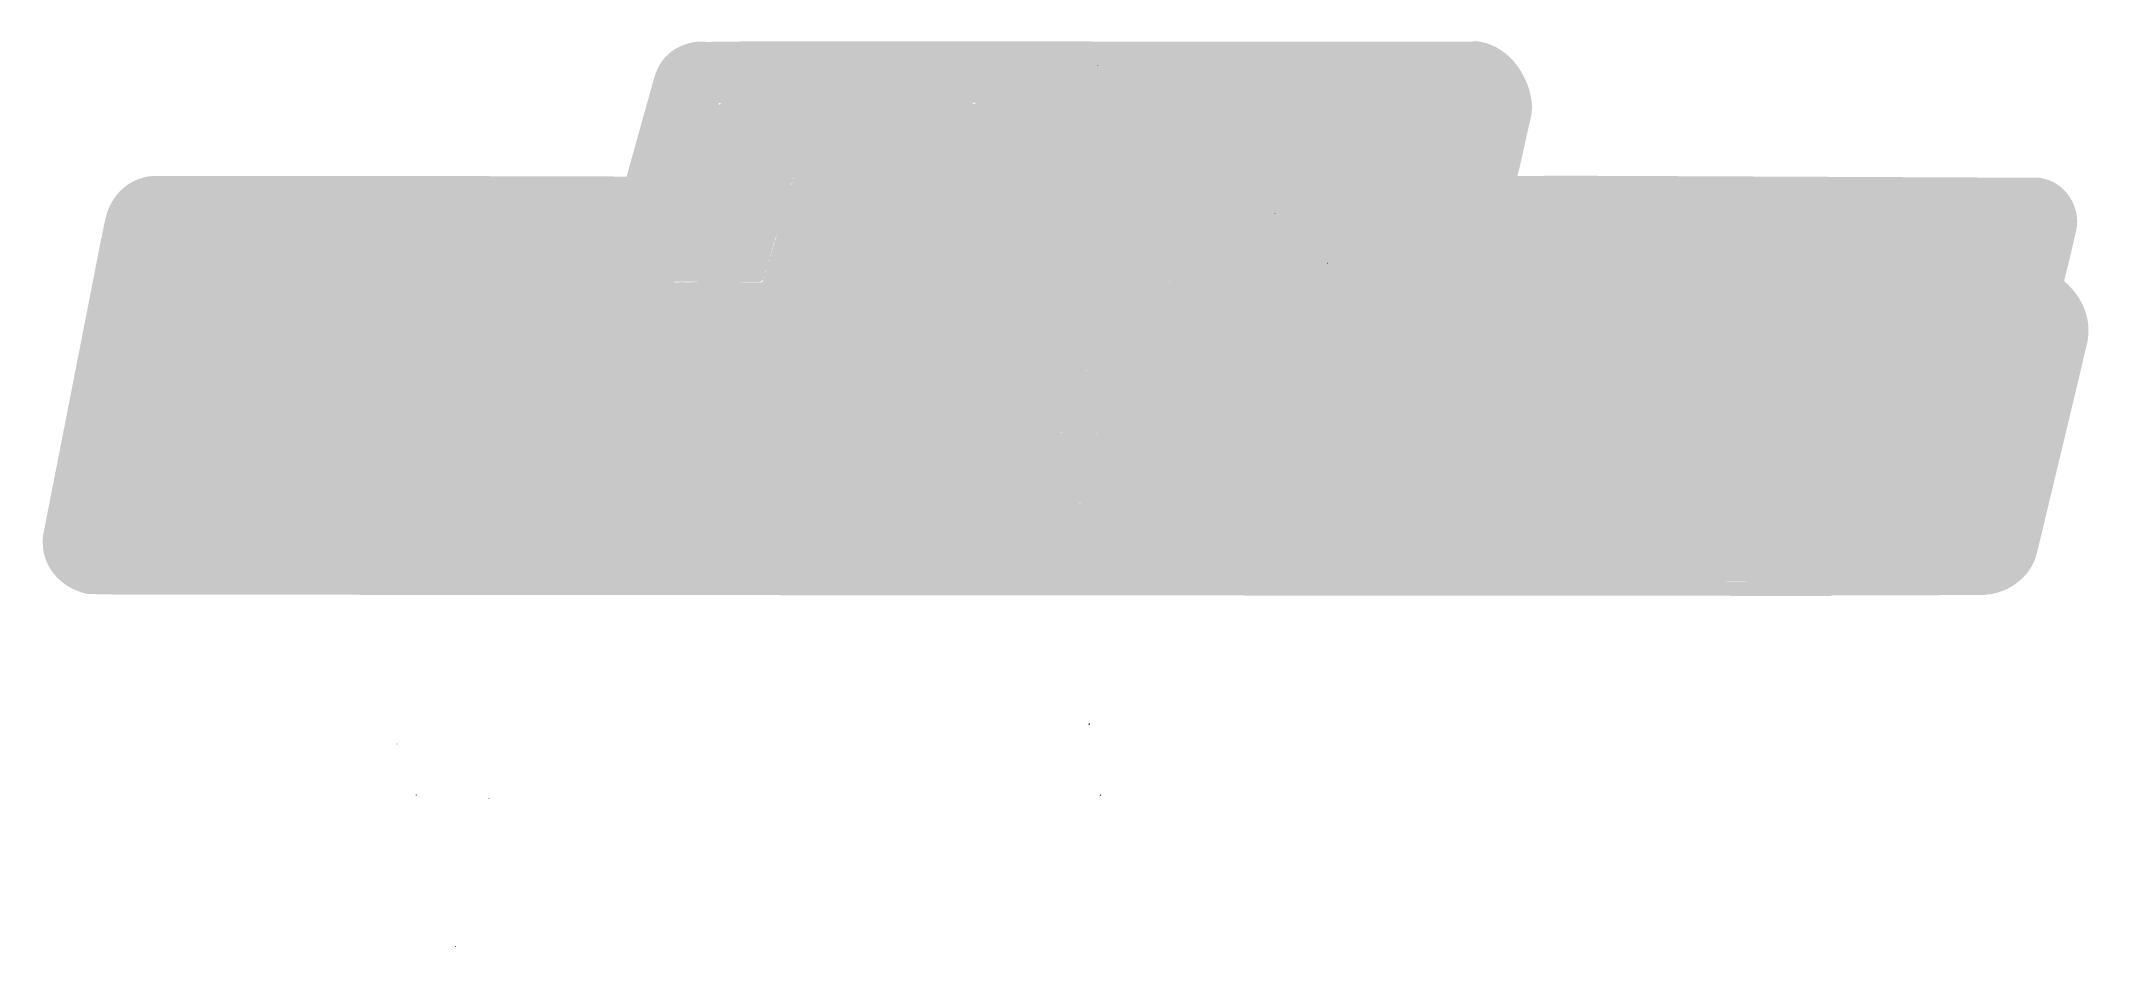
# Model space of a CAD drawing. Extents: x 30 to 5977, y 257 to 2882.
import ezdxf

# ---------------------------------------------------------------- set-up
doc = ezdxf.new("R2010")
doc.units = 0
doc.linetypes.add('Solid', pattern=[0])
for name, color, linetype, lineweight in [('Layer 1', 166, 'Solid', 0), ('Layer 2', 166, 'Solid', 0), ('Layer 3', 7, 'Solid', 0), ('Layer 4', 166, 'Solid', 0), ('Layer 5', 1, 'Solid', 0), ('Layer 6', 7, 'Solid', 0), ('Layer 7', 166, 'Solid', 0)]:
    doc.layers.add(name, color=color, linetype=linetype, lineweight=lineweight)

msp = doc.modelspace()

# ---------------------------------------------------------------- hatches: boundary and pattern name
at = {"layer": 'Layer 1'}
h = msp.add_hatch(color=256, dxfattribs=at)
edge = h.paths.add_edge_path(flags=0)
edge.add_spline(control_points=[(4309.8, 2490.4), (4370, 2492.1), (4606.4, 2491.1)], knot_values=[0, 0, 0, 1, 1, 1], degree=2, periodic=0)
edge.add_spline(control_points=[(4606.4, 2491.1), (4814.1, 2490.2), (5822.9, 2485.7)], knot_values=[0, 0, 0, 1, 1, 1], degree=2, periodic=0)
edge.add_line((5822.9, 2485.7), (5822.9, 2485.7))
edge.add_spline(control_points=[(5822.9, 2485.7), (5823.3, 2485.7), (5823.8, 2485.6), (5824.3, 2485.5)], knot_values=[0, 0, 0, 0, 1, 1, 1, 1], degree=3, periodic=0)
edge.add_spline(control_points=[(5824.3, 2485.5), (5828.8, 2484.4), (5837.4, 2482.3)], knot_values=[0, 0, 0, 1, 1, 1], degree=2, periodic=0)
edge.add_spline(control_points=[(5837.4, 2482.3), (5899.5, 2467.7), (5942.3, 2397.4), (5928.7, 2335.6)], knot_values=[0, 0, 0, 0, 1, 1, 1, 1], degree=3, periodic=0)
edge.add_spline(control_points=[(5928.7, 2335.6), (5910.6, 2254.1), (5893.5, 2188.2)], knot_values=[0, 0, 0, 1, 1, 1], degree=2, periodic=0)
edge.add_line((5893.5, 2188.2), (5893.5, 2188.2))
edge.add_spline(control_points=[(5893.5, 2188.2), (5893.3, 2187.3), (5893.6, 2186.4), (5894.2, 2185.9)], knot_values=[0, 0, 0, 0, 1, 1, 1, 1], degree=3, periodic=0)
edge.add_spline(control_points=[(5894.2, 2185.9), (5950.5, 2135.8), (5976.9, 2069.4), (5957.7, 1996.3)], knot_values=[0, 0, 0, 0, 1, 1, 1, 1], degree=3, periodic=0)
edge.add_spline(control_points=[(5957.7, 1996.3), (5950.6, 1969.4), (5947.9, 1955.5), (5939.7, 1920.8)], knot_values=[0, 0, 0, 0, 1, 1, 1, 1], degree=3, periodic=0)
edge.add_spline(control_points=[(5939.7, 1920.8), (5920.2, 1838.4), (5814.5, 1398.7)], knot_values=[0, 0, 0, 1, 1, 1], degree=2, periodic=0)
edge.add_spline(control_points=[(5814.5, 1398.7), (5796.7, 1324.6), (5723.6, 1275.1), (5648.5, 1277)], knot_values=[0, 0, 0, 0, 1, 1, 1, 1], degree=3, periodic=0)
edge.add_spline(control_points=[(5648.5, 1277), (5640, 1277.2), (5626.4, 1277)], knot_values=[0, 0, 0, 1, 1, 1], degree=2, periodic=0)
edge.add_spline(control_points=[(5626.4, 1277), (5495, 1275.9), (5221.4, 1275.9)], knot_values=[0, 0, 0, 1, 1, 1], degree=2, periodic=0)
edge.add_spline(control_points=[(5221.4, 1275.9), (5220.3, 1275.9), (5217.8, 1274.8)], knot_values=[0, 0, 0, 1, 1, 1], degree=2, periodic=0)
edge.add_line((5217.8, 1274.8), (5217.8, 1274.8))
edge.add_spline(control_points=[(5217.8, 1274.8), (5217.2, 1274.5), (5216.5, 1274.3), (5215.7, 1274.3)], knot_values=[0, 0, 0, 0, 1, 1, 1, 1], degree=3, periodic=0)
edge.add_spline(control_points=[(5215.7, 1274.3), (1331.5, 1276.9), (416.6, 1277.9)], knot_values=[0, 0, 0, 1, 1, 1], degree=2, periodic=0)
edge.add_spline(control_points=[(416.6, 1277.9), (292, 1278), (210.8, 1278.5)], knot_values=[0, 0, 0, 1, 1, 1], degree=2, periodic=0)
edge.add_spline(control_points=[(210.8, 1278.5), (196.7, 1278.6), (180.9, 1280.3), (166.4, 1279.9)], knot_values=[0, 0, 0, 0, 1, 1, 1, 1], degree=3, periodic=0)
edge.add_line((166.4, 1279.9), (166.4, 1279.9))
edge.add_spline(control_points=[(166.4, 1279.9), (164.5, 1279.8), (162.6, 1280), (160.7, 1280.5)], knot_values=[0, 0, 0, 0, 1, 1, 1, 1], degree=3, periodic=0)
edge.add_spline(control_points=[(160.7, 1280.5), (85.1, 1299), (29.8, 1360.4), (34.9, 1440.8)], knot_values=[0, 0, 0, 0, 1, 1, 1, 1], degree=3, periodic=0)
edge.add_spline(control_points=[(34.9, 1440.8), (35.3, 1448), (37, 1456.7)], knot_values=[0, 0, 0, 1, 1, 1], degree=2, periodic=0)
edge.add_spline(control_points=[(37, 1456.7), (103.4, 1793.7), (201.2, 2294.4)], knot_values=[0, 0, 0, 1, 1, 1], degree=2, periodic=0)
edge.add_spline(control_points=[(201.2, 2294.4), (204.3, 2309.9), (209.9, 2334), (214.3, 2357.6)], knot_values=[0, 0, 0, 0, 1, 1, 1, 1], degree=3, periodic=0)
edge.add_spline(control_points=[(214.3, 2357.6), (226.4, 2422), (267.5, 2472.9), (332.9, 2488.1)], knot_values=[0, 0, 0, 0, 1, 1, 1, 1], degree=3, periodic=0)
edge.add_spline(control_points=[(332.9, 2488.1), (348.3, 2491.7), (385.1, 2491.1)], knot_values=[0, 0, 0, 1, 1, 1], degree=2, periodic=0)
edge.add_spline(control_points=[(385.1, 2491.1), (407.5, 2490.8), (443.4, 2490.8)], knot_values=[0, 0, 0, 1, 1, 1], degree=2, periodic=0)
edge.add_spline(control_points=[(443.4, 2490.8), (1162.1, 2490.7), (1640.1, 2490)], knot_values=[0, 0, 0, 1, 1, 1], degree=2, periodic=0)
edge.add_spline(control_points=[(1640.1, 2490), (1667.1, 2490), (1697.3, 2489.1), (1726.1, 2488.8)], knot_values=[0, 0, 0, 0, 1, 1, 1, 1], degree=3, periodic=0)
edge.add_line((1726.1, 2488.8), (1726.1, 2488.8))
edge.add_spline(control_points=[(1726.1, 2488.8), (1726.6, 2488.8), (1727, 2489.1), (1727.1, 2489.6)], knot_values=[0, 0, 0, 0, 1, 1, 1, 1], degree=3, periodic=0)
edge.add_spline(control_points=[(1727.1, 2489.6), (1778.2, 2673.3), (1798.2, 2744)], knot_values=[0, 0, 0, 1, 1, 1], degree=2, periodic=0)
edge.add_spline(control_points=[(1798.2, 2744), (1804.6, 2766.8), (1810.2, 2789.8), (1820.1, 2808.3)], knot_values=[0, 0, 0, 0, 1, 1, 1, 1], degree=3, periodic=0)
edge.add_spline(control_points=[(1820.1, 2808.3), (1846, 2857), (1903.9, 2874.5)], knot_values=[0, 0, 0, 1, 1, 1], degree=2, periodic=0)
edge.add_spline(control_points=[(1903.9, 2874.5), (1927.6, 2881.6), (1948, 2880)], knot_values=[0, 0, 0, 1, 1, 1], degree=2, periodic=0)
edge.add_spline(control_points=[(1948, 2880), (1961.3, 2878.9), (1969.2, 2879.5), (1984.8, 2879.8)], knot_values=[0, 0, 0, 0, 1, 1, 1, 1], degree=3, periodic=0)
edge.add_spline(control_points=[(1984.8, 2879.8), (2082.1, 2881.2), (2291.4, 2881.1)], knot_values=[0, 0, 0, 1, 1, 1], degree=2, periodic=0)
edge.add_spline(control_points=[(2291.4, 2881.1), (3327, 2880.4), (3930.9, 2879.7), (4176.3, 2880.2)], knot_values=[0, 0, 0, 0, 1, 1, 1, 1], degree=3, periodic=0)
edge.add_line((4176.3, 2880.2), (4176.3, 2880.2))
edge.add_spline(control_points=[(4176.3, 2880.2), (4176.5, 2880.2), (4176.8, 2880.2), (4177, 2880.2)], knot_values=[0, 0, 0, 0, 1, 1, 1, 1], degree=3, periodic=0)
edge.add_line((4177, 2880.2), (4183.9, 2881.6))
edge.add_spline(control_points=[(4183.9, 2881.6), (4184.5, 2881.8), (4185.2, 2881.8), (4185.9, 2881.8)], knot_values=[0, 0, 0, 0, 1, 1, 1, 1], degree=3, periodic=0)
edge.add_spline(control_points=[(4185.9, 2881.8), (4275.3, 2874.8), (4338.1, 2792.6), (4349.8, 2708.7)], knot_values=[0, 0, 0, 0, 1, 1, 1, 1], degree=3, periodic=0)
edge.add_spline(control_points=[(4349.8, 2708.7), (4352.2, 2690.7), (4350.8, 2673), (4346, 2653.1)], knot_values=[0, 0, 0, 0, 1, 1, 1, 1], degree=3, periodic=0)
edge.add_spline(control_points=[(4346, 2653.1), (4338.8, 2622.7), (4320.6, 2540)], knot_values=[0, 0, 0, 1, 1, 1], degree=2, periodic=0)
edge.add_spline(control_points=[(4320.6, 2540), (4315.1, 2514.8), (4308.7, 2491.8)], knot_values=[0, 0, 0, 1, 1, 1], degree=2, periodic=0)
edge.add_spline(control_points=[(4308.7, 2491.8), (4308.6, 2491.5), (4308.7, 2491.1), (4308.9, 2490.9)], knot_values=[0, 0, 0, 0, 1, 1, 1, 1], degree=3, periodic=0)
edge.add_spline(control_points=[(4308.9, 2490.9), (4309.1, 2490.6), (4309.4, 2490.4), (4309.8, 2490.4)], knot_values=[0, 0, 0, 0, 1, 1, 1, 1], degree=3, periodic=0)
edge.add_line((4309.8, 2490.4), (4309.8, 2490.4))
edge = h.paths.add_edge_path(flags=0)
edge.add_line((4851.7, 1315.7), (5289.1, 1315.2))
edge.add_line((5289.1, 1315.2), (5289.1, 1315.2))
edge.add_spline(control_points=[(5289.1, 1315.2), (5289.2, 1315.2), (5289.2, 1315.3), (5289.3, 1315.3)], knot_values=[0, 0, 0, 0, 1, 1, 1, 1], degree=3, periodic=0)
edge.add_line((5289.3, 1315.3), (5289.9, 1315.6))
edge.add_spline(control_points=[(5289.9, 1315.6), (5291.3, 1315.1), (5292.8, 1315.1)], knot_values=[0, 0, 0, 1, 1, 1], degree=2, periodic=0)
edge.add_spline(control_points=[(5292.8, 1315.1), (5460.2, 1314.9), (5643.1, 1313.9)], knot_values=[0, 0, 0, 1, 1, 1], degree=2, periodic=0)
edge.add_spline(control_points=[(5643.1, 1313.9), (5650.6, 1313.8), (5657.5, 1315.1), (5664.7, 1314.9)], knot_values=[0, 0, 0, 0, 1, 1, 1, 1], degree=3, periodic=0)
edge.add_spline(control_points=[(5664.7, 1314.9), (5671.7, 1314.8), (5680.7, 1317)], knot_values=[0, 0, 0, 1, 1, 1], degree=2, periodic=0)
edge.add_spline(control_points=[(5680.7, 1317), (5716.1, 1325.7), (5745.7, 1343.1), (5763.5, 1374.6)], knot_values=[0, 0, 0, 0, 1, 1, 1, 1], degree=3, periodic=0)
edge.add_spline(control_points=[(5763.5, 1374.6), (5771.6, 1389.1), (5780.8, 1427)], knot_values=[0, 0, 0, 1, 1, 1], degree=2, periodic=0)
edge.add_spline(control_points=[(5780.8, 1427), (5814.8, 1567), (5901.4, 1919)], knot_values=[0, 0, 0, 1, 1, 1], degree=2, periodic=0)
edge.add_spline(control_points=[(5901.4, 1919), (5901.7, 1920.1), (5921, 1994.6)], knot_values=[0, 0, 0, 1, 1, 1], degree=2, periodic=0)
edge.add_spline(control_points=[(5921, 1994.6), (5926.7, 2016.7), (5927.7, 2035.2)], knot_values=[0, 0, 0, 1, 1, 1], degree=2, periodic=0)
edge.add_spline(control_points=[(5927.7, 2035.2), (5930.6, 2092.9), (5902.7, 2139.9), (5853.7, 2169.1)], knot_values=[0, 0, 0, 0, 1, 1, 1, 1], degree=3, periodic=0)
edge.add_line((5853.7, 2169.1), (5853.7, 2169.1))
edge.add_spline(control_points=[(5853.7, 2169.1), (5852, 2170.1), (5851.2, 2172.1), (5851.6, 2174)], knot_values=[0, 0, 0, 0, 1, 1, 1, 1], degree=3, periodic=0)
edge.add_line((5851.6, 2174), (5895.2, 2361.3))
edge.add_spline(control_points=[(5895.2, 2361.3), (5895.5, 2362.6), (5895.6, 2363.9), (5895.4, 2365.2)], knot_values=[0, 0, 0, 0, 1, 1, 1, 1], degree=3, periodic=0)
edge.add_spline(control_points=[(5895.4, 2365.2), (5891.4, 2413.5), (5847.3, 2436.9)], knot_values=[0, 0, 0, 1, 1, 1], degree=2, periodic=0)
edge.add_spline(control_points=[(5847.3, 2436.9), (5813.2, 2454.9), (5772.4, 2452.1)], knot_values=[0, 0, 0, 1, 1, 1], degree=2, periodic=0)
edge.add_spline(control_points=[(5772.4, 2452.1), (5754.8, 2450.9), (5742.7, 2450.9)], knot_values=[0, 0, 0, 1, 1, 1], degree=2, periodic=0)
edge.add_spline(control_points=[(5742.7, 2450.9), (4963.8, 2452.3), (4426.1, 2453.9)], knot_values=[0, 0, 0, 1, 1, 1], degree=2, periodic=0)
edge.add_spline(control_points=[(4426.1, 2453.9), (4348, 2454.1), (4264.9, 2453.3)], knot_values=[0, 0, 0, 1, 1, 1], degree=2, periodic=0)
edge.add_line((4264.9, 2453.3), (4264.9, 2453.3))
edge.add_spline(control_points=[(4264.9, 2453.3), (4263.9, 2453.3), (4262.9, 2453.7), (4262.3, 2454.5)], knot_values=[0, 0, 0, 0, 1, 1, 1, 1], degree=3, periodic=0)
edge.add_spline(control_points=[(4262.3, 2454.5), (4261.7, 2455.3), (4261.5, 2456.3), (4261.7, 2457.3)], knot_values=[0, 0, 0, 0, 1, 1, 1, 1], degree=3, periodic=0)
edge.add_spline(control_points=[(4261.7, 2457.3), (4290, 2580.6), (4307.2, 2645.9)], knot_values=[0, 0, 0, 1, 1, 1], degree=2, periodic=0)
edge.add_spline(control_points=[(4307.2, 2645.9), (4312.4, 2665.7), (4312.3, 2679.2)], knot_values=[0, 0, 0, 1, 1, 1], degree=2, periodic=0)
edge.add_spline(control_points=[(4312.3, 2679.2), (4311.8, 2739.8), (4288.2, 2790.2), (4236.3, 2821.7)], knot_values=[0, 0, 0, 0, 1, 1, 1, 1], degree=3, periodic=0)
edge.add_spline(control_points=[(4236.3, 2821.7), (4218.5, 2832.6), (4201.6, 2836.6), (4182.5, 2840)], knot_values=[0, 0, 0, 0, 1, 1, 1, 1], degree=3, periodic=0)
edge.add_spline(control_points=[(4182.5, 2840), (4171.5, 2842), (4154.4, 2841.9)], knot_values=[0, 0, 0, 1, 1, 1], degree=2, periodic=0)
edge.add_spline(control_points=[(4154.4, 2841.9), (3928.9, 2840.7), (3673.3, 2840.6)], knot_values=[0, 0, 0, 1, 1, 1], degree=2, periodic=0)
edge.add_spline(control_points=[(3673.3, 2840.6), (2045.1, 2839.9), (1933.8, 2840.1)], knot_values=[0, 0, 0, 1, 1, 1], degree=2, periodic=0)
edge.add_spline(control_points=[(1933.8, 2840.1), (1899.1, 2840.1), (1869.4, 2817.6), (1852.7, 2788.8)], knot_values=[0, 0, 0, 0, 1, 1, 1, 1], degree=3, periodic=0)
edge.add_spline(control_points=[(1852.7, 2788.8), (1852.3, 2788), (1851.9, 2787.1), (1851.7, 2786.1)], knot_values=[0, 0, 0, 0, 1, 1, 1, 1], degree=3, periodic=0)
edge.add_spline(control_points=[(1851.7, 2786.1), (1838.3, 2734.1), (1822.7, 2680.9)], knot_values=[0, 0, 0, 1, 1, 1], degree=2, periodic=0)
edge.add_spline(control_points=[(1822.7, 2680.9), (1819.9, 2671.4), (1757.6, 2457.5)], knot_values=[0, 0, 0, 1, 1, 1], degree=2, periodic=0)
edge.add_spline(control_points=[(1757.6, 2457.5), (1757.1, 2456), (1755.8, 2454.9), (1754.2, 2454.9)], knot_values=[0, 0, 0, 0, 1, 1, 1, 1], degree=3, periodic=0)
edge.add_spline(control_points=[(1754.2, 2454.9), (1631.9, 2453.5), (1470.3, 2453.6)], knot_values=[0, 0, 0, 1, 1, 1], degree=2, periodic=0)
edge.add_spline(control_points=[(1470.3, 2453.6), (1348.2, 2453.6), (363.3, 2453.5)], knot_values=[0, 0, 0, 1, 1, 1], degree=2, periodic=0)
edge.add_spline(control_points=[(363.3, 2453.5), (314.2, 2453.5), (263.5, 2414), (254.5, 2365.2)], knot_values=[0, 0, 0, 0, 1, 1, 1, 1], degree=3, periodic=0)
edge.add_spline(control_points=[(254.5, 2365.2), (237.1, 2270.1), (219, 2178.1)], knot_values=[0, 0, 0, 1, 1, 1], degree=2, periodic=0)
edge.add_spline(control_points=[(219, 2178.1), (134.1, 1746.4), (83.7, 1489.5)], knot_values=[0, 0, 0, 1, 1, 1], degree=2, periodic=0)
edge.add_spline(control_points=[(83.7, 1489.5), (74.3, 1441.5), (74.3, 1434.9)], knot_values=[0, 0, 0, 1, 1, 1], degree=2, periodic=0)
edge.add_spline(control_points=[(74.3, 1434.9), (73.9, 1381.9), (111.9, 1332.7), (162.3, 1317)], knot_values=[0, 0, 0, 0, 1, 1, 1, 1], degree=3, periodic=0)
edge.add_spline(control_points=[(162.3, 1317), (172.5, 1313.8), (193.1, 1314.1)], knot_values=[0, 0, 0, 1, 1, 1], degree=2, periodic=0)
edge.add_spline(control_points=[(193.1, 1314.1), (290.1, 1315.3), (381.9, 1315.3)], knot_values=[0, 0, 0, 1, 1, 1], degree=2, periodic=0)
edge.add_spline(control_points=[(381.9, 1315.3), (2277.4, 1316.3), (3946.1, 1316.1)], knot_values=[0, 0, 0, 1, 1, 1], degree=2, periodic=0)
edge.add_spline(control_points=[(3946.1, 1316.1), (4398.9, 1316), (4851.7, 1315.7)], knot_values=[0, 0, 0, 1, 1, 1], degree=2, periodic=0)
h = msp.add_hatch(color=256, dxfattribs=at)
edge = h.paths.add_edge_path(flags=0)
edge.add_line((3070.4, 904.8), (3070.4, 904.8))
edge.add_spline(control_points=[(3070.4, 904.8), (3071, 904), (3070.3, 902.5), (3068.9, 901.5)], knot_values=[0, 0, 0, 0, 1, 1, 1, 1], degree=3, periodic=0)
edge.add_spline(control_points=[(3068.9, 901.5), (3067.6, 900.5), (3065.9, 900.4), (3065.3, 901.2)], knot_values=[0, 0, 0, 0, 1, 1, 1, 1], degree=3, periodic=0)
edge.add_spline(control_points=[(3065.3, 901.2), (3064.7, 902), (3065.4, 903.5), (3066.7, 904.5)], knot_values=[0, 0, 0, 0, 1, 1, 1, 1], degree=3, periodic=0)
edge.add_spline(control_points=[(3066.7, 904.5), (3068.1, 905.5), (3069.7, 905.7), (3070.4, 904.8)], knot_values=[0, 0, 0, 0, 1, 1, 1, 1], degree=3, periodic=0)
edge.add_line((3070.4, 904.8), (3070.4, 904.8))
h = msp.add_hatch(color=256, dxfattribs=at)
edge = h.paths.add_edge_path(flags=0)
edge.add_spline(control_points=[(1062.2, 844.2), (1062, 843.9), (1061.6, 843.8), (1061.3, 843.8)], knot_values=[0, 0, 0, 0, 1, 1, 1, 1], degree=3, periodic=0)
edge.add_spline(control_points=[(1061.3, 843.8), (1060.9, 843.9), (1060.6, 844.1), (1060.4, 844.5)], knot_values=[0, 0, 0, 0, 1, 1, 1, 1], degree=3, periodic=0)
edge.add_spline(control_points=[(1060.4, 844.5), (1060, 845.5), (1060.8, 846.3)], knot_values=[0, 0, 0, 1, 1, 1], degree=2, periodic=0)
edge.add_spline(control_points=[(1060.8, 846.3), (1061.1, 846.5), (1061.4, 846.7), (1061.8, 846.6)], knot_values=[0, 0, 0, 0, 1, 1, 1, 1], degree=3, periodic=0)
edge.add_spline(control_points=[(1061.8, 846.6), (1062.1, 846.5), (1062.4, 846.3), (1062.5, 846)], knot_values=[0, 0, 0, 0, 1, 1, 1, 1], degree=3, periodic=0)
edge.add_spline(control_points=[(1062.5, 846), (1062.8, 844.9), (1062.2, 844.2)], knot_values=[0, 0, 0, 1, 1, 1], degree=2, periodic=0)
h = msp.add_hatch(color=256, dxfattribs=at)
edge = h.paths.add_edge_path(flags=0)
edge.add_spline(control_points=[(1118.9, 697.5), (1118.9, 696.6), (1118.1, 695.8), (1117.2, 695.8)], knot_values=[0, 0, 0, 0, 1, 1, 1, 1], degree=3, periodic=0)
edge.add_spline(control_points=[(1117.2, 695.8), (1116.2, 695.8), (1115.5, 696.6), (1115.5, 697.5)], knot_values=[0, 0, 0, 0, 1, 1, 1, 1], degree=3, periodic=0)
edge.add_spline(control_points=[(1115.5, 697.5), (1115.5, 698.5), (1116.2, 699.2), (1117.2, 699.2)], knot_values=[0, 0, 0, 0, 1, 1, 1, 1], degree=3, periodic=0)
edge.add_spline(control_points=[(1117.2, 699.2), (1118.1, 699.2), (1118.9, 698.5), (1118.9, 697.5)], knot_values=[0, 0, 0, 0, 1, 1, 1, 1], degree=3, periodic=0)
h = msp.add_hatch(color=256, dxfattribs=at)
edge = h.paths.add_edge_path(flags=0)
edge.add_line((1328.3, 688.8), (1328.3, 688.8))
edge.add_spline(control_points=[(1328.3, 688.8), (1328.9, 688.7), (1329.2, 688), (1329, 687.3)], knot_values=[0, 0, 0, 0, 1, 1, 1, 1], degree=3, periodic=0)
edge.add_spline(control_points=[(1329, 687.3), (1328.8, 686.5), (1328.3, 686), (1327.7, 686.1)], knot_values=[0, 0, 0, 0, 1, 1, 1, 1], degree=3, periodic=0)
edge.add_spline(control_points=[(1327.7, 686.1), (1327.2, 686.3), (1326.8, 687), (1327, 687.7)], knot_values=[0, 0, 0, 0, 1, 1, 1, 1], degree=3, periodic=0)
edge.add_spline(control_points=[(1327, 687.7), (1327.2, 688.5), (1327.8, 689), (1328.3, 688.8)], knot_values=[0, 0, 0, 0, 1, 1, 1, 1], degree=3, periodic=0)
edge.add_line((1328.3, 688.8), (1328.3, 688.8))
h = msp.add_hatch(color=256, dxfattribs=at)
edge = h.paths.add_edge_path(flags=0)
edge.add_spline(control_points=[(3101.9, 697), (3101.9, 696), (3101.1, 695.2), (3100.1, 695.2)], knot_values=[0, 0, 0, 0, 1, 1, 1, 1], degree=3, periodic=0)
edge.add_spline(control_points=[(3100.1, 695.2), (3099.2, 695.2), (3098.4, 696), (3098.4, 697)], knot_values=[0, 0, 0, 0, 1, 1, 1, 1], degree=3, periodic=0)
edge.add_spline(control_points=[(3098.4, 697), (3098.4, 698), (3099.2, 698.8), (3100.1, 698.8)], knot_values=[0, 0, 0, 0, 1, 1, 1, 1], degree=3, periodic=0)
edge.add_spline(control_points=[(3100.1, 698.8), (3101.1, 698.8), (3101.9, 698), (3101.9, 697)], knot_values=[0, 0, 0, 0, 1, 1, 1, 1], degree=3, periodic=0)
h = msp.add_hatch(color=256, dxfattribs=at)
edge = h.paths.add_edge_path(flags=0)
edge.add_line((1232.3, 259.9), (1232.3, 259.9))
edge.add_spline(control_points=[(1232.3, 259.9), (1232.5, 259.7), (1232.7, 259.5), (1232.7, 259.2)], knot_values=[0, 0, 0, 0, 1, 1, 1, 1], degree=3, periodic=0)
edge.add_spline(control_points=[(1232.7, 259.2), (1232.6, 258.8), (1232.5, 258.5), (1232.2, 258.3)], knot_values=[0, 0, 0, 0, 1, 1, 1, 1], degree=3, periodic=0)
edge.add_spline(control_points=[(1232.2, 258.3), (1230.7, 257.2), (1229.4, 258.3)], knot_values=[0, 0, 0, 1, 1, 1], degree=2, periodic=0)
edge.add_line((1229.4, 258.3), (1229.4, 258.3))
edge.add_spline(control_points=[(1229.4, 258.3), (1229.3, 258.4), (1229.1, 258.7), (1229.2, 258.9)], knot_values=[0, 0, 0, 0, 1, 1, 1, 1], degree=3, periodic=0)
edge.add_spline(control_points=[(1229.2, 258.9), (1229.2, 259.2), (1229.3, 259.4), (1229.5, 259.6)], knot_values=[0, 0, 0, 0, 1, 1, 1, 1], degree=3, periodic=0)
edge.add_spline(control_points=[(1229.5, 259.6), (1231, 260.6), (1232.3, 259.9)], knot_values=[0, 0, 0, 1, 1, 1], degree=2, periodic=0)
at = {"layer": 'Layer 2'}
for points in [[(4879.9, 1316), (4875.1, 1316)], [(4911.7, 1315.9), (4880.6, 1315.9)]]:
    msp.add_hatch(color=256, dxfattribs=at).paths.add_polyline_path(points, flags=0)
h = msp.add_hatch(color=256, dxfattribs=at)
edge = h.paths.add_edge_path(flags=0)
edge.add_spline(control_points=[(4914.4, 1316.1), (4913.4, 1315.8), (4912.4, 1316)], knot_values=[0, 0, 0, 1, 1, 1], degree=2, periodic=0)
edge.add_spline(control_points=[(4912.4, 1316), (4913.4, 1315.8), (4914.4, 1316.1)], knot_values=[0, 0, 0, 1, 1, 1], degree=2, periodic=0)
at = {"layer": 'Layer 3'}
h = msp.add_hatch(color=256, dxfattribs=at)
edge = h.paths.add_edge_path(flags=0)
edge.add_line((5289.9, 1315.6), (4914.4, 1316.1))
edge.add_spline(control_points=[(4914.4, 1316.1), (4913.4, 1315.8), (4912.4, 1316)], knot_values=[0, 0, 0, 1, 1, 1], degree=2, periodic=0)
edge.add_spline(control_points=[(4912.4, 1316), (4912, 1316), (4911.7, 1315.9)], knot_values=[0, 0, 0, 1, 1, 1], degree=2, periodic=0)
edge.add_line((4911.7, 1315.9), (4880.6, 1315.9))
edge.add_spline(control_points=[(4880.6, 1315.9), (4880.3, 1315.9), (4879.9, 1316)], knot_values=[0, 0, 0, 1, 1, 1], degree=2, periodic=0)
edge.add_line((4879.9, 1316), (4875.1, 1316))
edge.add_line((4875.1, 1316), (4851.7, 1315.7))
edge.add_spline(control_points=[(4851.7, 1315.7), (4398.9, 1316), (3946.1, 1316.1)], knot_values=[0, 0, 0, 1, 1, 1], degree=2, periodic=0)
edge.add_spline(control_points=[(3946.1, 1316.1), (2277.4, 1316.3), (381.9, 1315.3)], knot_values=[0, 0, 0, 1, 1, 1], degree=2, periodic=0)
edge.add_spline(control_points=[(381.9, 1315.3), (290.1, 1315.3), (193.1, 1314.1)], knot_values=[0, 0, 0, 1, 1, 1], degree=2, periodic=0)
edge.add_spline(control_points=[(193.1, 1314.1), (172.5, 1313.8), (162.3, 1317)], knot_values=[0, 0, 0, 1, 1, 1], degree=2, periodic=0)
edge.add_spline(control_points=[(162.3, 1317), (111.9, 1332.7), (73.9, 1381.9), (74.3, 1434.9)], knot_values=[0, 0, 0, 0, 1, 1, 1, 1], degree=3, periodic=0)
edge.add_spline(control_points=[(74.3, 1434.9), (74.3, 1441.5), (83.7, 1489.5)], knot_values=[0, 0, 0, 1, 1, 1], degree=2, periodic=0)
edge.add_spline(control_points=[(83.7, 1489.5), (134.1, 1746.4), (219, 2178.1)], knot_values=[0, 0, 0, 1, 1, 1], degree=2, periodic=0)
edge.add_spline(control_points=[(219, 2178.1), (237.1, 2270.1), (254.5, 2365.2)], knot_values=[0, 0, 0, 1, 1, 1], degree=2, periodic=0)
edge.add_spline(control_points=[(254.5, 2365.2), (263.5, 2414), (314.2, 2453.5), (363.3, 2453.5)], knot_values=[0, 0, 0, 0, 1, 1, 1, 1], degree=3, periodic=0)
edge.add_spline(control_points=[(363.3, 2453.5), (1348.2, 2453.6), (1470.3, 2453.6)], knot_values=[0, 0, 0, 1, 1, 1], degree=2, periodic=0)
edge.add_spline(control_points=[(1470.3, 2453.6), (1631.9, 2453.5), (1754.2, 2454.9)], knot_values=[0, 0, 0, 1, 1, 1], degree=2, periodic=0)
edge.add_spline(control_points=[(1754.2, 2454.9), (1755.8, 2454.9), (1757.1, 2456), (1757.6, 2457.5)], knot_values=[0, 0, 0, 0, 1, 1, 1, 1], degree=3, periodic=0)
edge.add_spline(control_points=[(1757.6, 2457.5), (1819.9, 2671.4), (1822.7, 2680.9)], knot_values=[0, 0, 0, 1, 1, 1], degree=2, periodic=0)
edge.add_spline(control_points=[(1822.7, 2680.9), (1838.3, 2734.1), (1851.7, 2786.1)], knot_values=[0, 0, 0, 1, 1, 1], degree=2, periodic=0)
edge.add_line((1851.7, 2786.1), (1851.7, 2786.1))
edge.add_spline(control_points=[(1851.7, 2786.1), (1851.9, 2787.1), (1852.3, 2788), (1852.7, 2788.8)], knot_values=[0, 0, 0, 0, 1, 1, 1, 1], degree=3, periodic=0)
edge.add_spline(control_points=[(1852.7, 2788.8), (1869.4, 2817.6), (1899.1, 2840.1), (1933.8, 2840.1)], knot_values=[0, 0, 0, 0, 1, 1, 1, 1], degree=3, periodic=0)
edge.add_spline(control_points=[(1933.8, 2840.1), (2045.1, 2839.9), (3673.3, 2840.6)], knot_values=[0, 0, 0, 1, 1, 1], degree=2, periodic=0)
edge.add_spline(control_points=[(3673.3, 2840.6), (3928.9, 2840.7), (4154.4, 2841.9)], knot_values=[0, 0, 0, 1, 1, 1], degree=2, periodic=0)
edge.add_spline(control_points=[(4154.4, 2841.9), (4171.5, 2842), (4182.5, 2840)], knot_values=[0, 0, 0, 1, 1, 1], degree=2, periodic=0)
edge.add_spline(control_points=[(4182.5, 2840), (4201.6, 2836.6), (4218.5, 2832.6), (4236.3, 2821.7)], knot_values=[0, 0, 0, 0, 1, 1, 1, 1], degree=3, periodic=0)
edge.add_spline(control_points=[(4236.3, 2821.7), (4288.2, 2790.2), (4311.8, 2739.8), (4312.3, 2679.2)], knot_values=[0, 0, 0, 0, 1, 1, 1, 1], degree=3, periodic=0)
edge.add_spline(control_points=[(4312.3, 2679.2), (4312.4, 2665.7), (4307.2, 2645.9)], knot_values=[0, 0, 0, 1, 1, 1], degree=2, periodic=0)
edge.add_spline(control_points=[(4307.2, 2645.9), (4290, 2580.6), (4261.7, 2457.3)], knot_values=[0, 0, 0, 1, 1, 1], degree=2, periodic=0)
edge.add_line((4261.7, 2457.3), (4261.7, 2457.3))
edge.add_spline(control_points=[(4261.7, 2457.3), (4261.5, 2456.3), (4261.7, 2455.3), (4262.3, 2454.5)], knot_values=[0, 0, 0, 0, 1, 1, 1, 1], degree=3, periodic=0)
edge.add_spline(control_points=[(4262.3, 2454.5), (4262.9, 2453.7), (4263.9, 2453.3), (4264.9, 2453.3)], knot_values=[0, 0, 0, 0, 1, 1, 1, 1], degree=3, periodic=0)
edge.add_spline(control_points=[(4264.9, 2453.3), (4348, 2454.1), (4426.1, 2453.9)], knot_values=[0, 0, 0, 1, 1, 1], degree=2, periodic=0)
edge.add_spline(control_points=[(4426.1, 2453.9), (4963.8, 2452.3), (5742.7, 2450.9)], knot_values=[0, 0, 0, 1, 1, 1], degree=2, periodic=0)
edge.add_spline(control_points=[(5742.7, 2450.9), (5754.8, 2450.9), (5772.4, 2452.1)], knot_values=[0, 0, 0, 1, 1, 1], degree=2, periodic=0)
edge.add_spline(control_points=[(5772.4, 2452.1), (5813.2, 2454.9), (5847.3, 2436.9)], knot_values=[0, 0, 0, 1, 1, 1], degree=2, periodic=0)
edge.add_spline(control_points=[(5847.3, 2436.9), (5891.4, 2413.5), (5895.4, 2365.2)], knot_values=[0, 0, 0, 1, 1, 1], degree=2, periodic=0)
edge.add_spline(control_points=[(5895.4, 2365.2), (5895.6, 2363.9), (5895.5, 2362.6), (5895.2, 2361.3)], knot_values=[0, 0, 0, 0, 1, 1, 1, 1], degree=3, periodic=0)
edge.add_line((5895.2, 2361.3), (5851.6, 2174))
edge.add_line((5851.6, 2174), (5851.6, 2174))
edge.add_spline(control_points=[(5851.6, 2174), (5851.2, 2172.1), (5852, 2170.1), (5853.7, 2169.1)], knot_values=[0, 0, 0, 0, 1, 1, 1, 1], degree=3, periodic=0)
edge.add_spline(control_points=[(5853.7, 2169.1), (5902.7, 2139.9), (5930.6, 2092.9), (5927.7, 2035.2)], knot_values=[0, 0, 0, 0, 1, 1, 1, 1], degree=3, periodic=0)
edge.add_spline(control_points=[(5927.7, 2035.2), (5926.7, 2016.7), (5921, 1994.6)], knot_values=[0, 0, 0, 1, 1, 1], degree=2, periodic=0)
edge.add_spline(control_points=[(5921, 1994.6), (5901.7, 1920.1), (5901.4, 1919)], knot_values=[0, 0, 0, 1, 1, 1], degree=2, periodic=0)
edge.add_spline(control_points=[(5901.4, 1919), (5814.8, 1567), (5780.8, 1427)], knot_values=[0, 0, 0, 1, 1, 1], degree=2, periodic=0)
edge.add_spline(control_points=[(5780.8, 1427), (5771.6, 1389.1), (5763.5, 1374.6)], knot_values=[0, 0, 0, 1, 1, 1], degree=2, periodic=0)
edge.add_spline(control_points=[(5763.5, 1374.6), (5745.7, 1343.1), (5716.1, 1325.7), (5680.7, 1317)], knot_values=[0, 0, 0, 0, 1, 1, 1, 1], degree=3, periodic=0)
edge.add_spline(control_points=[(5680.7, 1317), (5671.7, 1314.8), (5664.7, 1314.9)], knot_values=[0, 0, 0, 1, 1, 1], degree=2, periodic=0)
edge.add_spline(control_points=[(5664.7, 1314.9), (5657.5, 1315.1), (5650.6, 1313.8), (5643.1, 1313.9)], knot_values=[0, 0, 0, 0, 1, 1, 1, 1], degree=3, periodic=0)
edge.add_spline(control_points=[(5643.1, 1313.9), (5460.2, 1314.9), (5292.8, 1315.1)], knot_values=[0, 0, 0, 1, 1, 1], degree=2, periodic=0)
edge.add_spline(control_points=[(5292.8, 1315.1), (5291.3, 1315.1), (5289.9, 1315.6)], knot_values=[0, 0, 0, 1, 1, 1], degree=2, periodic=0)
edge = h.paths.add_edge_path(flags=0)
edge.add_spline(control_points=[(4215.3, 2418.8), (4238.7, 2511.1), (4271.3, 2645.5)], knot_values=[0, 0, 0, 1, 1, 1], degree=2, periodic=0)
edge.add_spline(control_points=[(4271.3, 2645.5), (4271.3, 2645.5), (4275.1, 2659.1)], knot_values=[0, 0, 0, 1, 1, 1], degree=2, periodic=0)
edge.add_spline(control_points=[(4275.1, 2659.1), (4283.6, 2689.6), (4277.2, 2723), (4261.9, 2749.4)], knot_values=[0, 0, 0, 0, 1, 1, 1, 1], degree=3, periodic=0)
edge.add_spline(control_points=[(4261.9, 2749.4), (4235.9, 2794.1), (4184.6, 2802.5)], knot_values=[0, 0, 0, 1, 1, 1], degree=2, periodic=0)
edge.add_spline(control_points=[(4184.6, 2802.5), (4176.7, 2803.8), (4166.5, 2805.5), (4156.3, 2805.5)], knot_values=[0, 0, 0, 0, 1, 1, 1, 1], degree=3, periodic=0)
edge.add_spline(control_points=[(4156.3, 2805.5), (2926.1, 2805.9), (1940.6, 2808.5)], knot_values=[0, 0, 0, 1, 1, 1], degree=2, periodic=0)
edge.add_spline(control_points=[(1940.6, 2808.5), (1917.6, 2808.5), (1896.9, 2798.7), (1886.4, 2777.5)], knot_values=[0, 0, 0, 0, 1, 1, 1, 1], degree=3, periodic=0)
edge.add_spline(control_points=[(1886.4, 2777.5), (1877.3, 2759.2), (1868.4, 2727.4)], knot_values=[0, 0, 0, 1, 1, 1], degree=2, periodic=0)
edge.add_spline(control_points=[(1868.4, 2727.4), (1792.8, 2458.7), (1780.8, 2415.2)], knot_values=[0, 0, 0, 1, 1, 1], degree=2, periodic=0)
edge.add_spline(control_points=[(1780.8, 2415.2), (1780.6, 2414.5), (1779.8, 2413.9), (1779, 2413.9)], knot_values=[0, 0, 0, 0, 1, 1, 1, 1], degree=3, periodic=0)
edge.add_spline(control_points=[(1779, 2413.9), (1684.9, 2415.4), (1590.5, 2415.6)], knot_values=[0, 0, 0, 1, 1, 1], degree=2, periodic=0)
edge.add_spline(control_points=[(1590.5, 2415.6), (1307.1, 2415.9), (396.1, 2416)], knot_values=[0, 0, 0, 1, 1, 1], degree=2, periodic=0)
edge.add_spline(control_points=[(396.1, 2416), (391.3, 2416), (378.8, 2416.9)], knot_values=[0, 0, 0, 1, 1, 1], degree=2, periodic=0)
edge.add_spline(control_points=[(378.8, 2416.9), (338, 2419.7), (299, 2393.8), (291.4, 2352.2)], knot_values=[0, 0, 0, 0, 1, 1, 1, 1], degree=3, periodic=0)
edge.add_spline(control_points=[(291.4, 2352.2), (287.9, 2333), (283.5, 2311.6)], knot_values=[0, 0, 0, 1, 1, 1], degree=2, periodic=0)
edge.add_spline(control_points=[(283.5, 2311.6), (209.2, 1946), (113.1, 1466)], knot_values=[0, 0, 0, 1, 1, 1], degree=2, periodic=0)
edge.add_spline(control_points=[(113.1, 1466), (111.5, 1457.6), (112.2, 1451.7), (111.4, 1444)], knot_values=[0, 0, 0, 0, 1, 1, 1, 1], degree=3, periodic=0)
edge.add_spline(control_points=[(111.4, 1444), (107.5, 1406), (123.8, 1375.6), (158.6, 1359.5)], knot_values=[0, 0, 0, 0, 1, 1, 1, 1], degree=3, periodic=0)
edge.add_spline(control_points=[(158.6, 1359.5), (160.9, 1358.5), (176.1, 1354.6)], knot_values=[0, 0, 0, 1, 1, 1], degree=2, periodic=0)
edge.add_line((176.1, 1354.6), (176.1, 1354.6))
edge.add_spline(control_points=[(176.1, 1354.6), (177.9, 1354.1), (179.8, 1353.9), (181.6, 1353.9)], knot_values=[0, 0, 0, 0, 1, 1, 1, 1], degree=3, periodic=0)
edge.add_spline(control_points=[(181.6, 1353.9), (230.8, 1354.4), (272.1, 1353.7)], knot_values=[0, 0, 0, 1, 1, 1], degree=2, periodic=0)
edge.add_spline(control_points=[(272.1, 1353.7), (766.5, 1345.4), (964.7, 1342.2)], knot_values=[0, 0, 0, 1, 1, 1], degree=2, periodic=0)
edge.add_line((964.7, 1342.2), (964.7, 1342.2))
edge.add_spline(control_points=[(964.7, 1342.2), (964.7, 1342.2), (964.8, 1342.2), (964.9, 1342.2)], knot_values=[0, 0, 0, 0, 1, 1, 1, 1], degree=3, periodic=0)
edge.add_spline(control_points=[(964.9, 1342.2), (1695.9, 1340.8), (2427.1, 1339.6)], knot_values=[0, 0, 0, 1, 1, 1], degree=2, periodic=0)
edge.add_spline(control_points=[(2427.1, 1339.6), (2432.6, 1339.6), (2437.8, 1339.6)], knot_values=[0, 0, 0, 1, 1, 1], degree=2, periodic=0)
edge.add_spline(control_points=[(2437.8, 1339.6), (4209.7, 1349.7), (4732, 1351.5)], knot_values=[0, 0, 0, 1, 1, 1], degree=2, periodic=0)
edge.add_spline(control_points=[(4732, 1351.5), (5154.4, 1352.8), (5642.3, 1351.7)], knot_values=[0, 0, 0, 1, 1, 1], degree=2, periodic=0)
edge.add_spline(control_points=[(5642.3, 1351.7), (5677.1, 1351.6), (5708.7, 1357.5), (5729.4, 1388)], knot_values=[0, 0, 0, 0, 1, 1, 1, 1], degree=3, periodic=0)
edge.add_spline(control_points=[(5729.4, 1388), (5735.3, 1396.7), (5741.6, 1415)], knot_values=[0, 0, 0, 1, 1, 1], degree=2, periodic=0)
edge.add_spline(control_points=[(5741.6, 1415), (5751.5, 1443.6), (5757, 1467.2), (5765.6, 1503)], knot_values=[0, 0, 0, 0, 1, 1, 1, 1], degree=3, periodic=0)
edge.add_spline(control_points=[(5765.6, 1503), (5793.2, 1618.1), (5887.5, 2021.2)], knot_values=[0, 0, 0, 1, 1, 1], degree=2, periodic=0)
edge.add_spline(control_points=[(5887.5, 2021.2), (5901.1, 2079.2), (5868, 2133.3), (5810.4, 2149.2)], knot_values=[0, 0, 0, 0, 1, 1, 1, 1], degree=3, periodic=0)
edge.add_spline(control_points=[(5810.4, 2149.2), (5810, 2149.3), (5809.8, 2149.7), (5809.9, 2150.1)], knot_values=[0, 0, 0, 0, 1, 1, 1, 1], degree=3, periodic=0)
edge.add_spline(control_points=[(5809.9, 2150.1), (5822.9, 2206.2), (5842.7, 2280.6), (5855.8, 2347.9)], knot_values=[0, 0, 0, 0, 1, 1, 1, 1], degree=3, periodic=0)
edge.add_spline(control_points=[(5855.8, 2347.9), (5858.1, 2359.5), (5854.4, 2373.3)], knot_values=[0, 0, 0, 1, 1, 1], degree=2, periodic=0)
edge.add_spline(control_points=[(5854.4, 2373.3), (5849, 2393.6), (5830.4, 2406), (5810.9, 2412.2)], knot_values=[0, 0, 0, 0, 1, 1, 1, 1], degree=3, periodic=0)
edge.add_spline(control_points=[(5810.9, 2412.2), (5804.9, 2414.1), (5798.7, 2413.9), (5792.5, 2415.7)], knot_values=[0, 0, 0, 0, 1, 1, 1, 1], degree=3, periodic=0)
edge.add_line((5792.5, 2415.7), (5792.5, 2415.7))
edge.add_spline(control_points=[(5792.5, 2415.7), (5792.3, 2415.8), (5792.1, 2415.8), (5791.9, 2415.8)], knot_values=[0, 0, 0, 0, 1, 1, 1, 1], degree=3, periodic=0)
edge.add_spline(control_points=[(5791.9, 2415.8), (5218.8, 2416.9), (4348.8, 2418.8)], knot_values=[0, 0, 0, 1, 1, 1], degree=2, periodic=0)
edge.add_spline(control_points=[(4348.8, 2418.8), (4279.4, 2419), (4216, 2417.9)], knot_values=[0, 0, 0, 1, 1, 1], degree=2, periodic=0)
edge.add_spline(control_points=[(4216, 2417.9), (4215.8, 2417.9), (4215.6, 2418), (4215.4, 2418.2)], knot_values=[0, 0, 0, 0, 1, 1, 1, 1], degree=3, periodic=0)
edge.add_spline(control_points=[(4215.4, 2418.2), (4215.3, 2418.4), (4215.3, 2418.6), (4215.3, 2418.8)], knot_values=[0, 0, 0, 0, 1, 1, 1, 1], degree=3, periodic=0)
at = {"layer": 'Layer 4'}
h = msp.add_hatch(color=256, dxfattribs=at)
edge = h.paths.add_edge_path(flags=0)
edge.add_line((4215.3, 2418.8), (4215.3, 2418.8))
edge.add_spline(control_points=[(4215.3, 2418.8), (4215.3, 2418.6), (4215.3, 2418.4), (4215.4, 2418.2)], knot_values=[0, 0, 0, 0, 1, 1, 1, 1], degree=3, periodic=0)
edge.add_spline(control_points=[(4215.4, 2418.2), (4215.6, 2418), (4215.8, 2417.9), (4216, 2417.9)], knot_values=[0, 0, 0, 0, 1, 1, 1, 1], degree=3, periodic=0)
edge.add_spline(control_points=[(4216, 2417.9), (4279.4, 2419), (4348.8, 2418.8)], knot_values=[0, 0, 0, 1, 1, 1], degree=2, periodic=0)
edge.add_spline(control_points=[(4348.8, 2418.8), (5218.8, 2416.9), (5791.9, 2415.8)], knot_values=[0, 0, 0, 1, 1, 1], degree=2, periodic=0)
edge.add_line((5791.9, 2415.8), (5791.9, 2415.8))
edge.add_spline(control_points=[(5791.9, 2415.8), (5792.1, 2415.8), (5792.3, 2415.8), (5792.5, 2415.7)], knot_values=[0, 0, 0, 0, 1, 1, 1, 1], degree=3, periodic=0)
edge.add_spline(control_points=[(5792.5, 2415.7), (5798.7, 2413.9), (5804.9, 2414.1), (5810.9, 2412.2)], knot_values=[0, 0, 0, 0, 1, 1, 1, 1], degree=3, periodic=0)
edge.add_spline(control_points=[(5810.9, 2412.2), (5830.4, 2406), (5849, 2393.6), (5854.4, 2373.3)], knot_values=[0, 0, 0, 0, 1, 1, 1, 1], degree=3, periodic=0)
edge.add_spline(control_points=[(5854.4, 2373.3), (5858.1, 2359.5), (5855.8, 2347.9)], knot_values=[0, 0, 0, 1, 1, 1], degree=2, periodic=0)
edge.add_spline(control_points=[(5855.8, 2347.9), (5842.7, 2280.6), (5822.9, 2206.2), (5809.9, 2150.1)], knot_values=[0, 0, 0, 0, 1, 1, 1, 1], degree=3, periodic=0)
edge.add_line((5809.9, 2150.1), (5809.9, 2150.1))
edge.add_spline(control_points=[(5809.9, 2150.1), (5809.8, 2149.7), (5810, 2149.3), (5810.4, 2149.2)], knot_values=[0, 0, 0, 0, 1, 1, 1, 1], degree=3, periodic=0)
edge.add_spline(control_points=[(5810.4, 2149.2), (5868, 2133.3), (5901.1, 2079.2), (5887.5, 2021.2)], knot_values=[0, 0, 0, 0, 1, 1, 1, 1], degree=3, periodic=0)
edge.add_spline(control_points=[(5887.5, 2021.2), (5793.2, 1618.1), (5765.6, 1503)], knot_values=[0, 0, 0, 1, 1, 1], degree=2, periodic=0)
edge.add_spline(control_points=[(5765.6, 1503), (5757, 1467.2), (5751.5, 1443.6), (5741.6, 1415)], knot_values=[0, 0, 0, 0, 1, 1, 1, 1], degree=3, periodic=0)
edge.add_spline(control_points=[(5741.6, 1415), (5735.3, 1396.7), (5729.4, 1388)], knot_values=[0, 0, 0, 1, 1, 1], degree=2, periodic=0)
edge.add_spline(control_points=[(5729.4, 1388), (5708.7, 1357.5), (5677.1, 1351.6), (5642.3, 1351.7)], knot_values=[0, 0, 0, 0, 1, 1, 1, 1], degree=3, periodic=0)
edge.add_spline(control_points=[(5642.3, 1351.7), (5154.4, 1352.8), (4732, 1351.5)], knot_values=[0, 0, 0, 1, 1, 1], degree=2, periodic=0)
edge.add_spline(control_points=[(4732, 1351.5), (4209.7, 1349.7), (2437.8, 1339.6)], knot_values=[0, 0, 0, 1, 1, 1], degree=2, periodic=0)
edge.add_spline(control_points=[(2437.8, 1339.6), (2432.6, 1339.6), (2427.1, 1339.6)], knot_values=[0, 0, 0, 1, 1, 1], degree=2, periodic=0)
edge.add_spline(control_points=[(2427.1, 1339.6), (1695.9, 1340.8), (964.9, 1342.2)], knot_values=[0, 0, 0, 1, 1, 1], degree=2, periodic=0)
edge.add_line((964.9, 1342.2), (964.9, 1342.2))
edge.add_spline(control_points=[(964.9, 1342.2), (964.8, 1342.2), (964.7, 1342.2), (964.7, 1342.2)], knot_values=[0, 0, 0, 0, 1, 1, 1, 1], degree=3, periodic=0)
edge.add_spline(control_points=[(964.7, 1342.2), (766.5, 1345.4), (272.1, 1353.7)], knot_values=[0, 0, 0, 1, 1, 1], degree=2, periodic=0)
edge.add_spline(control_points=[(272.1, 1353.7), (230.8, 1354.4), (181.6, 1353.9)], knot_values=[0, 0, 0, 1, 1, 1], degree=2, periodic=0)
edge.add_line((181.6, 1353.9), (181.6, 1353.9))
edge.add_spline(control_points=[(181.6, 1353.9), (179.8, 1353.9), (177.9, 1354.1), (176.1, 1354.6)], knot_values=[0, 0, 0, 0, 1, 1, 1, 1], degree=3, periodic=0)
edge.add_spline(control_points=[(176.1, 1354.6), (160.9, 1358.5), (158.6, 1359.5)], knot_values=[0, 0, 0, 1, 1, 1], degree=2, periodic=0)
edge.add_spline(control_points=[(158.6, 1359.5), (123.8, 1375.6), (107.5, 1406), (111.4, 1444)], knot_values=[0, 0, 0, 0, 1, 1, 1, 1], degree=3, periodic=0)
edge.add_spline(control_points=[(111.4, 1444), (112.2, 1451.7), (111.5, 1457.6), (113.1, 1466)], knot_values=[0, 0, 0, 0, 1, 1, 1, 1], degree=3, periodic=0)
edge.add_spline(control_points=[(113.1, 1466), (209.2, 1946), (283.5, 2311.6)], knot_values=[0, 0, 0, 1, 1, 1], degree=2, periodic=0)
edge.add_spline(control_points=[(283.5, 2311.6), (287.9, 2333), (291.4, 2352.2)], knot_values=[0, 0, 0, 1, 1, 1], degree=2, periodic=0)
edge.add_spline(control_points=[(291.4, 2352.2), (299, 2393.8), (338, 2419.7), (378.8, 2416.9)], knot_values=[0, 0, 0, 0, 1, 1, 1, 1], degree=3, periodic=0)
edge.add_spline(control_points=[(378.8, 2416.9), (391.3, 2416), (396.1, 2416)], knot_values=[0, 0, 0, 1, 1, 1], degree=2, periodic=0)
edge.add_spline(control_points=[(396.1, 2416), (1307.1, 2415.9), (1590.5, 2415.6)], knot_values=[0, 0, 0, 1, 1, 1], degree=2, periodic=0)
edge.add_spline(control_points=[(1590.5, 2415.6), (1684.9, 2415.4), (1779, 2413.9)], knot_values=[0, 0, 0, 1, 1, 1], degree=2, periodic=0)
edge.add_spline(control_points=[(1779, 2413.9), (1779.8, 2413.9), (1780.6, 2414.5), (1780.8, 2415.2)], knot_values=[0, 0, 0, 0, 1, 1, 1, 1], degree=3, periodic=0)
edge.add_spline(control_points=[(1780.8, 2415.2), (1792.8, 2458.7), (1868.4, 2727.4)], knot_values=[0, 0, 0, 1, 1, 1], degree=2, periodic=0)
edge.add_spline(control_points=[(1868.4, 2727.4), (1877.3, 2759.2), (1886.4, 2777.5)], knot_values=[0, 0, 0, 1, 1, 1], degree=2, periodic=0)
edge.add_spline(control_points=[(1886.4, 2777.5), (1896.9, 2798.7), (1917.6, 2808.5), (1940.6, 2808.5)], knot_values=[0, 0, 0, 0, 1, 1, 1, 1], degree=3, periodic=0)
edge.add_spline(control_points=[(1940.6, 2808.5), (2926.1, 2805.9), (4156.3, 2805.5)], knot_values=[0, 0, 0, 1, 1, 1], degree=2, periodic=0)
edge.add_spline(control_points=[(4156.3, 2805.5), (4166.5, 2805.5), (4176.7, 2803.8), (4184.6, 2802.5)], knot_values=[0, 0, 0, 0, 1, 1, 1, 1], degree=3, periodic=0)
edge.add_spline(control_points=[(4184.6, 2802.5), (4235.9, 2794.1), (4261.9, 2749.4)], knot_values=[0, 0, 0, 1, 1, 1], degree=2, periodic=0)
edge.add_spline(control_points=[(4261.9, 2749.4), (4277.2, 2723), (4283.6, 2689.6), (4275.1, 2659.1)], knot_values=[0, 0, 0, 0, 1, 1, 1, 1], degree=3, periodic=0)
edge.add_spline(control_points=[(4275.1, 2659.1), (4271.3, 2645.5), (4271.3, 2645.5)], knot_values=[0, 0, 0, 1, 1, 1], degree=2, periodic=0)
edge.add_spline(control_points=[(4271.3, 2645.5), (4238.7, 2511.1), (4215.3, 2418.8)], knot_values=[0, 0, 0, 1, 1, 1], degree=2, periodic=0)
edge = h.paths.add_edge_path(flags=0)
edge.add_spline(control_points=[(2733.6, 2698.6), (2747.5, 2681.8), (2745.8, 2660.9), (2740.2, 2641.2)], knot_values=[0, 0, 0, 0, 1, 1, 1, 1], degree=3, periodic=0)
edge.add_spline(control_points=[(2740.2, 2641.2), (2728.8, 2601.5), (2715.7, 2557.7)], knot_values=[0, 0, 0, 1, 1, 1], degree=2, periodic=0)
edge.add_spline(control_points=[(2715.7, 2557.7), (2636.9, 2293.1), (2605.7, 2187.3)], knot_values=[0, 0, 0, 1, 1, 1], degree=2, periodic=0)
edge.add_spline(control_points=[(2605.7, 2187.3), (2605.6, 2187.1), (2605.7, 2186.9), (2605.8, 2186.7)], knot_values=[0, 0, 0, 0, 1, 1, 1, 1], degree=3, periodic=0)
edge.add_spline(control_points=[(2605.8, 2186.7), (2605.9, 2186.6), (2606.1, 2186.5), (2606.4, 2186.5)], knot_values=[0, 0, 0, 0, 1, 1, 1, 1], degree=3, periodic=0)
edge.add_line((2606.4, 2186.5), (2859.6, 2188.6))
edge.add_line((2859.6, 2188.6), (2859.6, 2188.6))
edge.add_spline(control_points=[(2859.6, 2188.6), (2860.3, 2188.6), (2860.9, 2189.1), (2861.1, 2189.8)], knot_values=[0, 0, 0, 0, 1, 1, 1, 1], degree=3, periodic=0)
edge.add_line((2861.1, 2189.8), (2906.2, 2338.5))
edge.add_line((2906.2, 2338.5), (2906.2, 2338.5))
edge.add_spline(control_points=[(2906.2, 2338.5), (2907, 2341), (2909.3, 2342.7), (2911.9, 2342.7)], knot_values=[0, 0, 0, 0, 1, 1, 1, 1], degree=3, periodic=0)
edge.add_line((2911.9, 2342.7), (2988.1, 2341.8))
edge.add_line((2988.1, 2341.8), (2988.1, 2341.8))
edge.add_spline(control_points=[(2988.1, 2341.8), (2988.9, 2341.8), (2989.6, 2341.2), (2989.8, 2340.4)], knot_values=[0, 0, 0, 0, 1, 1, 1, 1], degree=3, periodic=0)
edge.add_line((2989.8, 2340.4), (3037.8, 2186))
edge.add_spline(control_points=[(3037.8, 2186), (3037.9, 2185.8), (3038, 2185.7), (3038.1, 2185.6)], knot_values=[0, 0, 0, 0, 1, 1, 1, 1], degree=3, periodic=0)
edge.add_line((3038.1, 2185.6), (3038.8, 2185.1))
edge.add_spline(control_points=[(3038.8, 2185.1), (3038.8, 2183.5), (3040.1, 2183.4)], knot_values=[0, 0, 0, 1, 1, 1], degree=2, periodic=0)
edge.add_spline(control_points=[(3040.1, 2183.4), (3041.1, 2183.3), (3041.4, 2184.2)], knot_values=[0, 0, 0, 1, 1, 1], degree=2, periodic=0)
edge.add_line((3041.4, 2184.2), (3297.8, 2184.9))
edge.add_spline(control_points=[(3297.8, 2184.9), (3299.2, 2184.7), (3300.3, 2185.9)], knot_values=[0, 0, 0, 1, 1, 1], degree=2, periodic=0)
edge.add_spline(control_points=[(3300.3, 2185.9), (3301, 2186.7), (3300.4, 2187.8)], knot_values=[0, 0, 0, 1, 1, 1], degree=2, periodic=0)
edge.add_line((3300.4, 2187.8), (3245, 2354))
edge.add_line((3245, 2354), (3245, 2354))
edge.add_spline(control_points=[(3245, 2354), (3244.9, 2354.5), (3244.9, 2355), (3245.2, 2355.4)], knot_values=[0, 0, 0, 0, 1, 1, 1, 1], degree=3, periodic=0)
edge.add_spline(control_points=[(3245.2, 2355.4), (3245.4, 2355.8), (3245.8, 2356), (3246.3, 2356.1)], knot_values=[0, 0, 0, 0, 1, 1, 1, 1], degree=3, periodic=0)
edge.add_spline(control_points=[(3246.3, 2356.1), (3276.1, 2360), (3309, 2387.9), (3324.7, 2412.1)], knot_values=[0, 0, 0, 0, 1, 1, 1, 1], degree=3, periodic=0)
edge.add_spline(control_points=[(3324.7, 2412.1), (3331.5, 2422.6), (3339, 2447.2)], knot_values=[0, 0, 0, 1, 1, 1], degree=2, periodic=0)
edge.add_spline(control_points=[(3339, 2447.2), (3357.3, 2507.7), (3390.4, 2609.9)], knot_values=[0, 0, 0, 1, 1, 1], degree=2, periodic=0)
edge.add_line((3390.4, 2609.9), (3390.4, 2609.9))
edge.add_spline(control_points=[(3390.4, 2609.9), (3390.7, 2610.9), (3390.8, 2611.8), (3390.9, 2612.8)], knot_values=[0, 0, 0, 0, 1, 1, 1, 1], degree=3, periodic=0)
edge.add_spline(control_points=[(3390.9, 2612.8), (3393.9, 2657.8), (3356.9, 2687.4), (3316.7, 2697.2)], knot_values=[0, 0, 0, 0, 1, 1, 1, 1], degree=3, periodic=0)
edge.add_spline(control_points=[(3316.7, 2697.2), (3305.4, 2700), (3284.7, 2700)], knot_values=[0, 0, 0, 1, 1, 1], degree=2, periodic=0)
edge.add_spline(control_points=[(3284.7, 2700), (3159.7, 2699.9), (2973.1, 2701.5)], knot_values=[0, 0, 0, 1, 1, 1], degree=2, periodic=0)
edge.add_spline(control_points=[(2973.1, 2701.5), (2856.2, 2702.5), (2739.3, 2701.9)], knot_values=[0, 0, 0, 1, 1, 1], degree=2, periodic=0)
edge.add_spline(control_points=[(2739.3, 2701.9), (2736.4, 2703.4), (2732.3, 2702.9)], knot_values=[0, 0, 0, 1, 1, 1], degree=2, periodic=0)
edge.add_line((2732.3, 2702.9), (2732.3, 2702.9))
edge.add_spline(control_points=[(2732.3, 2702.9), (2731.9, 2702.8), (2731.6, 2702.6), (2731.4, 2702.3)], knot_values=[0, 0, 0, 0, 1, 1, 1, 1], degree=3, periodic=0)
edge.add_spline(control_points=[(2731.4, 2702.3), (2731.2, 2702), (2731.2, 2701.6), (2731.3, 2701.2)], knot_values=[0, 0, 0, 0, 1, 1, 1, 1], degree=3, periodic=0)
edge.add_spline(control_points=[(2731.3, 2701.2), (2731.9, 2699.6), (2733.6, 2698.6)], knot_values=[0, 0, 0, 1, 1, 1], degree=2, periodic=0)
edge = h.paths.add_edge_path(flags=0)
edge.add_spline(control_points=[(1995.4, 2697), (2008.4, 2673.2), (2000.9, 2648.1)], knot_values=[0, 0, 0, 1, 1, 1], degree=2, periodic=0)
edge.add_spline(control_points=[(2000.9, 2648.1), (1955.2, 2494.6), (1910.7, 2340.7), (1865.8, 2186.9)], knot_values=[0, 0, 0, 0, 1, 1, 1, 1], degree=3, periodic=0)
edge.add_spline(control_points=[(1865.8, 2186.9), (1865.5, 2186), (1865.5, 2184.9)], knot_values=[0, 0, 0, 1, 1, 1], degree=2, periodic=0)
edge.add_spline(control_points=[(1865.5, 2184.9), (1864.3, 2184.1), (1865.1, 2183.1)], knot_values=[0, 0, 0, 1, 1, 1], degree=2, periodic=0)
edge.add_line((1865.1, 2183.1), (1865.1, 2183.1))
edge.add_spline(control_points=[(1865.1, 2183.1), (1865.4, 2182.7), (1865.9, 2182.4), (1866.5, 2182.5)], knot_values=[0, 0, 0, 0, 1, 1, 1, 1], degree=3, periodic=0)
edge.add_line((1866.5, 2182.5), (1888.2, 2183.5))
edge.add_spline(control_points=[(1888.2, 2183.5), (1888.3, 2183.5), (1888.5, 2183.5)], knot_values=[0, 0, 0, 1, 1, 1], degree=2, periodic=0)
edge.add_spline(control_points=[(1888.5, 2183.5), (1902.2, 2181.9), (1916.1, 2183.6), (1929.3, 2183.5)], knot_values=[0, 0, 0, 0, 1, 1, 1, 1], degree=3, periodic=0)
edge.add_spline(control_points=[(1929.3, 2183.5), (1971.5, 2183.1), (2013.6, 2183.4)], knot_values=[0, 0, 0, 1, 1, 1], degree=2, periodic=0)
edge.add_line((2013.6, 2183.4), (2051, 2183.4))
edge.add_spline(control_points=[(2051, 2183.4), (2098.7, 2182.3), (2118.8, 2183.1)], knot_values=[0, 0, 0, 1, 1, 1], degree=2, periodic=0)
edge.add_spline(control_points=[(2118.8, 2183.1), (2122.6, 2183.3), (2122.5, 2190.6)], knot_values=[0, 0, 0, 1, 1, 1], degree=2, periodic=0)
edge.add_line((2122.5, 2190.6), (2123, 2192.8))
edge.add_spline(control_points=[(2123, 2192.8), (2125.7, 2197.2), (2125.6, 2201)], knot_values=[0, 0, 0, 1, 1, 1], degree=2, periodic=0)
edge.add_line((2125.6, 2201), (2128.6, 2210.4))
edge.add_spline(control_points=[(2128.6, 2210.4), (2130.9, 2214.2), (2131, 2218.4)], knot_values=[0, 0, 0, 1, 1, 1], degree=2, periodic=0)
edge.add_line((2131, 2218.4), (2138, 2242.5))
edge.add_spline(control_points=[(2138, 2242.5), (2141.2, 2245.4), (2140.6, 2251.3)], knot_values=[0, 0, 0, 1, 1, 1], degree=2, periodic=0)
edge.add_line((2140.6, 2251.3), (2142.3, 2256.2))
edge.add_spline(control_points=[(2142.3, 2256.2), (2145.1, 2260.4), (2144.9, 2265.4)], knot_values=[0, 0, 0, 1, 1, 1], degree=2, periodic=0)
edge.add_spline(control_points=[(2144.9, 2265.4), (2145, 2265.6), (2145.2, 2265.7)], knot_values=[0, 0, 0, 1, 1, 1], degree=2, periodic=0)
edge.add_spline(control_points=[(2145.2, 2265.7), (2147.6, 2269.8), (2147.8, 2274.2)], knot_values=[0, 0, 0, 1, 1, 1], degree=2, periodic=0)
edge.add_spline(control_points=[(2147.8, 2274.2), (2150.5, 2278.6), (2150.5, 2283.9)], knot_values=[0, 0, 0, 1, 1, 1], degree=2, periodic=0)
edge.add_spline(control_points=[(2150.5, 2283.9), (2154.6, 2291.6), (2155.9, 2300.4)], knot_values=[0, 0, 0, 1, 1, 1], degree=2, periodic=0)
edge.add_spline(control_points=[(2155.9, 2300.4), (2155.6, 2301.1), (2156.2, 2301.9)], knot_values=[0, 0, 0, 1, 1, 1], degree=2, periodic=0)
edge.add_spline(control_points=[(2156.2, 2301.9), (2160.2, 2309.2), (2161.4, 2317.5)], knot_values=[0, 0, 0, 1, 1, 1], degree=2, periodic=0)
edge.add_spline(control_points=[(2161.4, 2317.5), (2161.6, 2317.9), (2161.8, 2318.3)], knot_values=[0, 0, 0, 1, 1, 1], degree=2, periodic=0)
edge.add_spline(control_points=[(2161.8, 2318.3), (2162.2, 2318.4), (2162.4, 2318.5)], knot_values=[0, 0, 0, 1, 1, 1], degree=2, periodic=0)
edge.add_line((2162.4, 2318.5), (2162.4, 2318.5))
edge.add_spline(control_points=[(2162.4, 2318.5), (2162.5, 2318.6), (2162.5, 2318.6), (2162.5, 2318.7)], knot_values=[0, 0, 0, 0, 1, 1, 1, 1], degree=3, periodic=0)
edge.add_spline(control_points=[(2162.5, 2318.7), (2163.4, 2321.4), (2162.3, 2321.3)], knot_values=[0, 0, 0, 1, 1, 1], degree=2, periodic=0)
edge.add_line((2162.3, 2321.3), (2165.7, 2327.6))
edge.add_line((2165.7, 2327.6), (2165.7, 2327.6))
edge.add_spline(control_points=[(2165.7, 2327.6), (2166.1, 2328.4), (2166.9, 2328.9), (2167.8, 2328.9)], knot_values=[0, 0, 0, 0, 1, 1, 1, 1], degree=3, periodic=0)
edge.add_spline(control_points=[(2167.8, 2328.9), (2182, 2329.7), (2196.2, 2329.9)], knot_values=[0, 0, 0, 1, 1, 1], degree=2, periodic=0)
edge.add_spline(control_points=[(2196.2, 2329.9), (2306.9, 2331), (2460.1, 2331.3)], knot_values=[0, 0, 0, 1, 1, 1], degree=2, periodic=0)
edge.add_spline(control_points=[(2460.1, 2331.3), (2474.1, 2331.4), (2481.8, 2332.7)], knot_values=[0, 0, 0, 1, 1, 1], degree=2, periodic=0)
edge.add_spline(control_points=[(2481.8, 2332.7), (2518.8, 2339.1), (2578.6, 2372.1), (2590, 2410.6)], knot_values=[0, 0, 0, 0, 1, 1, 1, 1], degree=3, periodic=0)
edge.add_spline(control_points=[(2590, 2410.6), (2635.7, 2565.7), (2645.6, 2597.4)], knot_values=[0, 0, 0, 1, 1, 1], degree=2, periodic=0)
edge.add_spline(control_points=[(2645.6, 2597.4), (2651.9, 2617.3), (2650.7, 2628.3)], knot_values=[0, 0, 0, 1, 1, 1], degree=2, periodic=0)
edge.add_spline(control_points=[(2650.7, 2628.3), (2647.5, 2661.1), (2622.8, 2684.9), (2593.1, 2694.3)], knot_values=[0, 0, 0, 0, 1, 1, 1, 1], degree=3, periodic=0)
edge.add_spline(control_points=[(2593.1, 2694.3), (2579.9, 2698.6), (2547.1, 2698.7)], knot_values=[0, 0, 0, 1, 1, 1], degree=2, periodic=0)
edge.add_spline(control_points=[(2547.1, 2698.7), (2460.3, 2699.1), (2060.8, 2701.6)], knot_values=[0, 0, 0, 1, 1, 1], degree=2, periodic=0)
edge.add_spline(control_points=[(2060.8, 2701.6), (2031, 2701.8), (2001.6, 2701.9)], knot_values=[0, 0, 0, 1, 1, 1], degree=2, periodic=0)
edge.add_spline(control_points=[(2001.6, 2701.9), (1998.1, 2702.5), (1995.1, 2701.9)], knot_values=[0, 0, 0, 1, 1, 1], degree=2, periodic=0)
edge.add_line((1995.1, 2701.9), (1995.1, 2701.9))
edge.add_spline(control_points=[(1995.1, 2701.9), (1994.2, 2701.7), (1993.7, 2700.9), (1993.8, 2700.1)], knot_values=[0, 0, 0, 0, 1, 1, 1, 1], degree=3, periodic=0)
edge.add_spline(control_points=[(1993.8, 2700.1), (1994, 2698.6), (1995.4, 2697)], knot_values=[0, 0, 0, 1, 1, 1], degree=2, periodic=0)
edge = h.paths.add_edge_path(flags=0)
edge.add_spline(control_points=[(3040.4, 1539.3), (3041.6, 1540), (3041.7, 1542)], knot_values=[0, 0, 0, 1, 1, 1], degree=2, periodic=0)
edge.add_spline(control_points=[(3041.7, 1542), (3041.9, 1543.5), (3040.4, 1544.9)], knot_values=[0, 0, 0, 1, 1, 1], degree=2, periodic=0)
edge.add_line((3040.4, 1544.9), (3007.4, 1600.7))
edge.add_line((3007.4, 1600.7), (3007.4, 1600.7))
edge.add_spline(control_points=[(3007.4, 1600.7), (3006.6, 1602.1), (3006.6, 1603.8), (3007.4, 1605.2)], knot_values=[0, 0, 0, 0, 1, 1, 1, 1], degree=3, periodic=0)
edge.add_line((3007.4, 1605.2), (3088.2, 1743))
edge.add_spline(control_points=[(3088.2, 1743), (3089.1, 1743.4), (3089.3, 1744)], knot_values=[0, 0, 0, 1, 1, 1], degree=2, periodic=0)
edge.add_spline(control_points=[(3089.3, 1744), (3089.6, 1744.8), (3088.8, 1745.4)], knot_values=[0, 0, 0, 1, 1, 1], degree=2, periodic=0)
edge.add_spline(control_points=[(3088.8, 1745.4), (3087.8, 1746), (3086.2, 1745.7)], knot_values=[0, 0, 0, 1, 1, 1], degree=2, periodic=0)
edge.add_line((3086.2, 1745.7), (2991.6, 1747.2))
edge.add_spline(control_points=[(2991.6, 1747.2), (2986.8, 1748.7), (2983.5, 1747.4)], knot_values=[0, 0, 0, 1, 1, 1], degree=2, periodic=0)
edge.add_line((2983.5, 1747.4), (2962.8, 1692.2))
edge.add_line((2962.8, 1692.2), (2962.8, 1692.2))
edge.add_spline(control_points=[(2962.8, 1692.2), (2962.3, 1691.1), (2961.3, 1690.3), (2960.1, 1690.3)], knot_values=[0, 0, 0, 0, 1, 1, 1, 1], degree=3, periodic=0)
edge.add_spline(control_points=[(2960.1, 1690.3), (2958.9, 1690.2), (2957.8, 1690.9), (2957.3, 1692)], knot_values=[0, 0, 0, 0, 1, 1, 1, 1], degree=3, periodic=0)
edge.add_line((2957.3, 1692), (2932.9, 1743.2))
edge.add_line((2932.9, 1743.2), (2932.9, 1743.2))
edge.add_spline(control_points=[(2932.9, 1743.2), (2931.7, 1745.7), (2932.6, 1748.7), (2935, 1750.1)], knot_values=[0, 0, 0, 0, 1, 1, 1, 1], degree=3, periodic=0)
edge.add_line((2935, 1750.1), (3025.7, 1803.3))
edge.add_line((3025.7, 1803.3), (3025.7, 1803.3))
edge.add_spline(control_points=[(3025.7, 1803.3), (3025.8, 1803.3), (3025.9, 1803.4), (3026, 1803.5)], knot_values=[0, 0, 0, 0, 1, 1, 1, 1], degree=3, periodic=0)
edge.add_spline(control_points=[(3026, 1803.5), (3030.6, 1808.2), (3031.8, 1812.8)], knot_values=[0, 0, 0, 1, 1, 1], degree=2, periodic=0)
edge.add_spline(control_points=[(3031.8, 1812.8), (3045.6, 1868.8), (3059.5, 1924.4)], knot_values=[0, 0, 0, 1, 1, 1], degree=2, periodic=0)
edge.add_spline(control_points=[(3059.5, 1924.4), (3061.4, 1927.5), (3059.5, 1930.6)], knot_values=[0, 0, 0, 1, 1, 1], degree=2, periodic=0)
edge.add_spline(control_points=[(3059.5, 1930.6), (3055.1, 1954.3), (3035.4, 1963.3)], knot_values=[0, 0, 0, 1, 1, 1], degree=2, periodic=0)
edge.add_spline(control_points=[(3035.4, 1963.3), (3024.9, 1968.1), (3005.4, 1968.2)], knot_values=[0, 0, 0, 1, 1, 1], degree=2, periodic=0)
edge.add_spline(control_points=[(3005.4, 1968.2), (2958.9, 1968.5), (2910.7, 1970.3)], knot_values=[0, 0, 0, 1, 1, 1], degree=2, periodic=0)
edge.add_spline(control_points=[(2910.7, 1970.3), (2886.4, 1971.2), (2874.3, 1967.4)], knot_values=[0, 0, 0, 1, 1, 1], degree=2, periodic=0)
edge.add_spline(control_points=[(2874.3, 1967.4), (2849.9, 1959.9), (2835.5, 1944.6), (2824.5, 1920.6)], knot_values=[0, 0, 0, 0, 1, 1, 1, 1], degree=3, periodic=0)
edge.add_spline(control_points=[(2824.5, 1920.6), (2814.1, 1898), (2809.6, 1877.8), (2803.8, 1853.1)], knot_values=[0, 0, 0, 0, 1, 1, 1, 1], degree=3, periodic=0)
edge.add_spline(control_points=[(2803.8, 1853.1), (2796.9, 1824.1), (2796.2, 1816.9)], knot_values=[0, 0, 0, 1, 1, 1], degree=2, periodic=0)
edge.add_spline(control_points=[(2796.2, 1816.9), (2793.3, 1786.3), (2814.6, 1760.5)], knot_values=[0, 0, 0, 1, 1, 1], degree=2, periodic=0)
edge.add_line((2814.6, 1760.5), (2814.6, 1760.5))
edge.add_spline(control_points=[(2814.6, 1760.5), (2815.2, 1759.8), (2815.4, 1758.9), (2815.1, 1758)], knot_values=[0, 0, 0, 0, 1, 1, 1, 1], degree=3, periodic=0)
edge.add_spline(control_points=[(2815.1, 1758), (2814.9, 1757.2), (2814.2, 1756.5), (2813.4, 1756.2)], knot_values=[0, 0, 0, 0, 1, 1, 1, 1], degree=3, periodic=0)
edge.add_spline(control_points=[(2813.4, 1756.2), (2784.1, 1746.1), (2749.5, 1732.7), (2735.2, 1704.8)], knot_values=[0, 0, 0, 0, 1, 1, 1, 1], degree=3, periodic=0)
edge.add_spline(control_points=[(2735.2, 1704.8), (2735.1, 1704.8), (2735.1, 1704.7)], knot_values=[0, 0, 0, 1, 1, 1], degree=2, periodic=0)
edge.add_line((2735.1, 1704.7), (2695, 1542.8))
edge.add_line((2695, 1542.8), (2695, 1542.8))
edge.add_spline(control_points=[(2695, 1542.8), (2694.9, 1542.6), (2694.9, 1542.4), (2694.9, 1542.2)], knot_values=[0, 0, 0, 0, 1, 1, 1, 1], degree=3, periodic=0)
edge.add_spline(control_points=[(2694.9, 1542.2), (2695.4, 1517.1), (2712.5, 1501.2), (2735.6, 1494.7)], knot_values=[0, 0, 0, 0, 1, 1, 1, 1], degree=3, periodic=0)
edge.add_line((2735.6, 1494.7), (2735.6, 1494.7))
edge.add_spline(control_points=[(2735.6, 1494.7), (2736.6, 1494.4), (2737.7, 1494.3), (2738.7, 1494.3)], knot_values=[0, 0, 0, 0, 1, 1, 1, 1], degree=3, periodic=0)
edge.add_spline(control_points=[(2738.7, 1494.3), (2786.2, 1492.9), (2842.5, 1493.2)], knot_values=[0, 0, 0, 1, 1, 1], degree=2, periodic=0)
edge.add_spline(control_points=[(2842.5, 1493.2), (2854.4, 1493.3), (2873.4, 1496.2)], knot_values=[0, 0, 0, 1, 1, 1], degree=2, periodic=0)
edge.add_spline(control_points=[(2873.4, 1496.2), (2893, 1499.1), (2907.6, 1507.8), (2921.9, 1520.1)], knot_values=[0, 0, 0, 0, 1, 1, 1, 1], degree=3, periodic=0)
edge.add_spline(control_points=[(2921.9, 1520.1), (2922.5, 1520.7), (2923.4, 1521), (2924.3, 1520.8)], knot_values=[0, 0, 0, 0, 1, 1, 1, 1], degree=3, periodic=0)
edge.add_spline(control_points=[(2924.3, 1520.8), (2925.2, 1520.7), (2925.9, 1520.1), (2926.4, 1519.4)], knot_values=[0, 0, 0, 0, 1, 1, 1, 1], degree=3, periodic=0)
edge.add_line((2926.4, 1519.4), (2942.8, 1490.9))
edge.add_line((2942.8, 1490.9), (2942.8, 1490.9))
edge.add_spline(control_points=[(2942.8, 1490.9), (2943.1, 1490.3), (2943.8, 1489.9), (2944.5, 1489.9)], knot_values=[0, 0, 0, 0, 1, 1, 1, 1], degree=3, periodic=0)
edge.add_line((2944.5, 1489.9), (3013.5, 1490.5))
edge.add_spline(control_points=[(3013.5, 1490.5), (3015.1, 1490.5), (3016.5, 1491.4), (3017.2, 1492.8)], knot_values=[0, 0, 0, 0, 1, 1, 1, 1], degree=3, periodic=0)
edge.add_line((3017.2, 1492.8), (3040.4, 1539.3))
h = msp.add_hatch(color=256, dxfattribs=at)
edge = h.paths.add_edge_path(flags=0)
edge.add_spline(control_points=[(3093.5, 2811.8), (3093.7, 2811.4), (3093.8, 2811)], knot_values=[0, 0, 0, 1, 1, 1], degree=2, periodic=0)
edge.add_line((3093.8, 2811), (3093.8, 2811))
edge.add_spline(control_points=[(3093.8, 2811), (3093.8, 2810.7), (3093.7, 2810.3), (3093.3, 2810.1)], knot_values=[0, 0, 0, 0, 1, 1, 1, 1], degree=3, periodic=0)
edge.add_spline(control_points=[(3093.3, 2810.1), (3093, 2809.9), (3092.6, 2809.9), (3092.3, 2810.1)], knot_values=[0, 0, 0, 0, 1, 1, 1, 1], degree=3, periodic=0)
edge.add_spline(control_points=[(3092.3, 2810.1), (3091.9, 2810.6), (3092, 2811.4)], knot_values=[0, 0, 0, 1, 1, 1], degree=2, periodic=0)
edge.add_line((3092, 2811.4), (3092, 2811.4))
edge.add_spline(control_points=[(3092, 2811.4), (3092, 2811.7), (3092.3, 2812), (3092.6, 2812.1)], knot_values=[0, 0, 0, 0, 1, 1, 1, 1], degree=3, periodic=0)
edge.add_spline(control_points=[(3092.6, 2812.1), (3092.9, 2812.2), (3093.3, 2812.1), (3093.5, 2811.8)], knot_values=[0, 0, 0, 0, 1, 1, 1, 1], degree=3, periodic=0)
at = {"layer": 'Layer 5'}
h = msp.add_hatch(color=256, dxfattribs=at)
edge = h.paths.add_edge_path(flags=0)
edge.add_line((464.6, 1668), (464.6, 1668))
edge.add_spline(control_points=[(464.6, 1668), (464.8, 1668), (465, 1667.9), (465.2, 1667.7)], knot_values=[0, 0, 0, 0, 1, 1, 1, 1], degree=3, periodic=0)
edge.add_spline(control_points=[(465.2, 1667.7), (465.4, 1667.5), (465.4, 1667.2), (465.4, 1667)], knot_values=[0, 0, 0, 0, 1, 1, 1, 1], degree=3, periodic=0)
edge.add_line((465.4, 1667), (451, 1605.4))
edge.add_line((451, 1605.4), (451, 1605.4))
edge.add_spline(control_points=[(451, 1605.4), (450.8, 1604.3), (451, 1603.2), (451.7, 1602.4)], knot_values=[0, 0, 0, 0, 1, 1, 1, 1], degree=3, periodic=0)
edge.add_spline(control_points=[(451.7, 1602.4), (452.4, 1601.5), (453.4, 1601), (454.5, 1601)], knot_values=[0, 0, 0, 0, 1, 1, 1, 1], degree=3, periodic=0)
edge.add_line((454.5, 1601), (523.6, 1601.6))
edge.add_line((523.6, 1601.6), (523.6, 1601.6))
edge.add_spline(control_points=[(523.6, 1601.6), (525, 1601.6), (526.3, 1602.6), (526.6, 1604)], knot_values=[0, 0, 0, 0, 1, 1, 1, 1], degree=3, periodic=0)
edge.add_line((526.6, 1604), (554, 1721.8))
edge.add_spline(control_points=[(554, 1721.8), (554.3, 1723.3), (554, 1724.9), (553, 1726.1)], knot_values=[0, 0, 0, 0, 1, 1, 1, 1], degree=3, periodic=0)
edge.add_spline(control_points=[(553, 1726.1), (552.1, 1727.3), (550.7, 1728.1), (549.1, 1728.1)], knot_values=[0, 0, 0, 0, 1, 1, 1, 1], degree=3, periodic=0)
edge.add_spline(control_points=[(549.1, 1728.1), (473.7, 1730.3), (422.6, 1731.1)], knot_values=[0, 0, 0, 1, 1, 1], degree=2, periodic=0)
edge.add_spline(control_points=[(422.6, 1731.1), (415.6, 1731.2), (407.8, 1733.2), (403.5, 1734.4)], knot_values=[0, 0, 0, 0, 1, 1, 1, 1], degree=3, periodic=0)
edge.add_spline(control_points=[(403.5, 1734.4), (372.9, 1742.7), (348, 1769.2), (356.9, 1802.3)], knot_values=[0, 0, 0, 0, 1, 1, 1, 1], degree=3, periodic=0)
edge.add_spline(control_points=[(356.9, 1802.3), (387.2, 1914.3), (414.8, 2021.9)], knot_values=[0, 0, 0, 1, 1, 1], degree=2, periodic=0)
edge.add_spline(control_points=[(414.8, 2021.9), (423.6, 2056), (451.1, 2084.1), (484.6, 2094.9)], knot_values=[0, 0, 0, 0, 1, 1, 1, 1], degree=3, periodic=0)
edge.add_spline(control_points=[(484.6, 2094.9), (496.3, 2098.8), (521.3, 2099)], knot_values=[0, 0, 0, 1, 1, 1], degree=2, periodic=0)
edge.add_spline(control_points=[(521.3, 2099), (687, 2100.7), (731.3, 2101.2)], knot_values=[0, 0, 0, 1, 1, 1], degree=2, periodic=0)
edge.add_spline(control_points=[(731.3, 2101.2), (745.7, 2101.3), (765.7, 2091.7)], knot_values=[0, 0, 0, 1, 1, 1], degree=2, periodic=0)
edge.add_spline(control_points=[(765.7, 2091.7), (793.5, 2078.4), (797.8, 2047.4), (789.6, 2019)], knot_values=[0, 0, 0, 0, 1, 1, 1, 1], degree=3, periodic=0)
edge.add_spline(control_points=[(789.6, 2019), (768.2, 1945.2), (757.8, 1906.7)], knot_values=[0, 0, 0, 1, 1, 1], degree=2, periodic=0)
edge.add_spline(control_points=[(757.8, 1906.7), (757.6, 1906), (757, 1905.5), (756.2, 1905.5)], knot_values=[0, 0, 0, 0, 1, 1, 1, 1], degree=3, periodic=0)
edge.add_line((756.2, 1905.5), (611.5, 1904.3))
edge.add_spline(control_points=[(611.5, 1904.3), (611.1, 1904.2), (610.7, 1904.4), (610.5, 1904.7)], knot_values=[0, 0, 0, 0, 1, 1, 1, 1], degree=3, periodic=0)
edge.add_spline(control_points=[(610.5, 1904.7), (610.2, 1905), (610.1, 1905.4), (610.2, 1905.8)], knot_values=[0, 0, 0, 0, 1, 1, 1, 1], degree=3, periodic=0)
edge.add_line((610.2, 1905.8), (627.1, 1971.6))
edge.add_line((627.1, 1971.6), (627.1, 1971.6))
edge.add_spline(control_points=[(627.1, 1971.6), (627.5, 1972.9), (627.2, 1974.2), (626.4, 1975.3)], knot_values=[0, 0, 0, 0, 1, 1, 1, 1], degree=3, periodic=0)
edge.add_spline(control_points=[(626.4, 1975.3), (625.6, 1976.3), (624.4, 1977), (623, 1977)], knot_values=[0, 0, 0, 0, 1, 1, 1, 1], degree=3, periodic=0)
edge.add_spline(control_points=[(623, 1977), (591.6, 1977.8), (562.8, 1978.8)], knot_values=[0, 0, 0, 1, 1, 1], degree=2, periodic=0)
edge.add_spline(control_points=[(562.8, 1978.8), (553.9, 1979), (551.7, 1970.9)], knot_values=[0, 0, 0, 1, 1, 1], degree=2, periodic=0)
edge.add_spline(control_points=[(551.7, 1970.9), (530.2, 1890.3), (521.8, 1856.4)], knot_values=[0, 0, 0, 1, 1, 1], degree=2, periodic=0)
edge.add_spline(control_points=[(521.8, 1856.4), (521.7, 1856.1), (521.8, 1854.5)], knot_values=[0, 0, 0, 1, 1, 1], degree=2, periodic=0)
edge.add_line((521.8, 1854.5), (521.8, 1854.5))
edge.add_spline(control_points=[(521.8, 1854.5), (521.8, 1852.7), (523.3, 1851.2), (525.1, 1851.2)], knot_values=[0, 0, 0, 0, 1, 1, 1, 1], degree=3, periodic=0)
edge.add_spline(control_points=[(525.1, 1851.2), (578.6, 1850.5), (658.7, 1850)], knot_values=[0, 0, 0, 1, 1, 1], degree=2, periodic=0)
edge.add_spline(control_points=[(658.7, 1850), (670.7, 1849.9), (689.5, 1841.4)], knot_values=[0, 0, 0, 1, 1, 1], degree=2, periodic=0)
edge.add_spline(control_points=[(689.5, 1841.4), (708.7, 1832.7), (717.3, 1816.1)], knot_values=[0, 0, 0, 1, 1, 1], degree=2, periodic=0)
edge.add_spline(control_points=[(717.3, 1816.1), (725.7, 1799.8), (723.3, 1786.3), (718.2, 1767.8)], knot_values=[0, 0, 0, 0, 1, 1, 1, 1], degree=3, periodic=0)
edge.add_spline(control_points=[(718.2, 1767.8), (690.7, 1669.1), (653.6, 1529.3)], knot_values=[0, 0, 0, 1, 1, 1], degree=2, periodic=0)
edge.add_line((653.6, 1529.3), (653.6, 1529.3))
edge.add_spline(control_points=[(653.6, 1529.3), (653.2, 1528), (652.7, 1526.7), (651.9, 1525.6)], knot_values=[0, 0, 0, 0, 1, 1, 1, 1], degree=3, periodic=0)
edge.add_spline(control_points=[(651.9, 1525.6), (636.3, 1501.9), (611, 1487.6), (583.5, 1481.7)], knot_values=[0, 0, 0, 0, 1, 1, 1, 1], degree=3, periodic=0)
edge.add_spline(control_points=[(583.5, 1481.7), (574.2, 1479.7), (547.7, 1480.3)], knot_values=[0, 0, 0, 1, 1, 1], degree=2, periodic=0)
edge.add_spline(control_points=[(547.7, 1480.3), (450.5, 1482.5), (329.6, 1483.7)], knot_values=[0, 0, 0, 1, 1, 1], degree=2, periodic=0)
edge.add_spline(control_points=[(329.6, 1483.7), (324.3, 1483.7), (314.4, 1488.6)], knot_values=[0, 0, 0, 1, 1, 1], degree=2, periodic=0)
edge.add_spline(control_points=[(314.4, 1488.6), (299.8, 1495.8), (290.7, 1512.1), (287.8, 1527.9)], knot_values=[0, 0, 0, 0, 1, 1, 1, 1], degree=3, periodic=0)
edge.add_spline(control_points=[(287.8, 1527.9), (286.1, 1537.5), (289.9, 1553.4)], knot_values=[0, 0, 0, 1, 1, 1], degree=2, periodic=0)
edge.add_spline(control_points=[(289.9, 1553.4), (301.4, 1602.3), (315.5, 1667.5)], knot_values=[0, 0, 0, 1, 1, 1], degree=2, periodic=0)
edge.add_line((315.5, 1667.5), (315.5, 1667.5))
edge.add_spline(control_points=[(315.5, 1667.5), (315.7, 1668.4), (316.4, 1669), (317.3, 1669)], knot_values=[0, 0, 0, 0, 1, 1, 1, 1], degree=3, periodic=0)
edge.add_line((317.3, 1669), (464.6, 1668))
h = msp.add_hatch(color=256, dxfattribs=at)
edge = h.paths.add_edge_path(flags=0)
edge.add_line((1085.9, 1849.2), (1085.9, 1849.2))
edge.add_spline(control_points=[(1085.9, 1849.2), (1086.2, 1849.2), (1086.6, 1849), (1086.8, 1848.7)], knot_values=[0, 0, 0, 0, 1, 1, 1, 1], degree=3, periodic=0)
edge.add_spline(control_points=[(1086.8, 1848.7), (1087, 1848.5), (1087.1, 1848.1), (1087, 1847.8)], knot_values=[0, 0, 0, 0, 1, 1, 1, 1], degree=3, periodic=0)
edge.add_line((1087, 1847.8), (1063.3, 1728.1))
edge.add_line((1063.3, 1728.1), (1063.3, 1728.1))
edge.add_spline(control_points=[(1063.3, 1728.1), (1063.1, 1727.2), (1062.3, 1726.5), (1061.4, 1726.5)], knot_values=[0, 0, 0, 0, 1, 1, 1, 1], degree=3, periodic=0)
edge.add_line((1061.4, 1726.5), (930.9, 1725.4))
edge.add_spline(control_points=[(930.9, 1725.4), (928.9, 1725.4), (927.2, 1724.1), (926.7, 1722.2)], knot_values=[0, 0, 0, 0, 1, 1, 1, 1], degree=3, periodic=0)
edge.add_line((926.7, 1722.2), (898.1, 1608))
edge.add_spline(control_points=[(898.1, 1608), (897.8, 1606.8), (898.1, 1605.5), (898.9, 1604.4)], knot_values=[0, 0, 0, 0, 1, 1, 1, 1], degree=3, periodic=0)
edge.add_spline(control_points=[(898.9, 1604.4), (899.7, 1603.4), (900.9, 1602.8), (902.2, 1602.8)], knot_values=[0, 0, 0, 0, 1, 1, 1, 1], degree=3, periodic=0)
edge.add_line((902.2, 1602.8), (1056.8, 1604.2))
edge.add_line((1056.8, 1604.2), (1056.8, 1604.2))
edge.add_spline(control_points=[(1056.8, 1604.2), (1057.2, 1604.2), (1057.5, 1604), (1057.8, 1603.6)], knot_values=[0, 0, 0, 0, 1, 1, 1, 1], degree=3, periodic=0)
edge.add_spline(control_points=[(1057.8, 1603.6), (1058, 1603.3), (1058, 1602.9), (1057.9, 1602.5)], knot_values=[0, 0, 0, 0, 1, 1, 1, 1], degree=3, periodic=0)
edge.add_line((1057.9, 1602.5), (1010.9, 1484.4))
edge.add_line((1010.9, 1484.4), (1010.9, 1484.4))
edge.add_spline(control_points=[(1010.9, 1484.4), (1010.6, 1483.6), (1009.8, 1483.1), (1008.9, 1483.1)], knot_values=[0, 0, 0, 0, 1, 1, 1, 1], degree=3, periodic=0)
edge.add_line((1008.9, 1483.1), (707.6, 1480.5))
edge.add_line((707.6, 1480.5), (707.6, 1480.5))
edge.add_spline(control_points=[(707.6, 1480.5), (707.2, 1480.5), (706.7, 1480.7), (706.5, 1481)], knot_values=[0, 0, 0, 0, 1, 1, 1, 1], degree=3, periodic=0)
edge.add_spline(control_points=[(706.5, 1481), (706.2, 1481.4), (706.1, 1481.9), (706.2, 1482.3)], knot_values=[0, 0, 0, 0, 1, 1, 1, 1], degree=3, periodic=0)
edge.add_line((706.2, 1482.3), (871.5, 2100.2))
edge.add_line((871.5, 2100.2), (871.5, 2100.2))
edge.add_spline(control_points=[(871.5, 2100.2), (871.7, 2100.7), (872.2, 2101.1), (872.7, 2101.1)], knot_values=[0, 0, 0, 0, 1, 1, 1, 1], degree=3, periodic=0)
edge.add_line((872.7, 2101.1), (1177.7, 2097.5))
edge.add_spline(control_points=[(1177.7, 2097.5), (1177.9, 2097.5), (1178.2, 2097.4), (1178.3, 2097.2)], knot_values=[0, 0, 0, 0, 1, 1, 1, 1], degree=3, periodic=0)
edge.add_spline(control_points=[(1178.3, 2097.2), (1178.5, 2097), (1178.5, 2096.8), (1178.5, 2096.5)], knot_values=[0, 0, 0, 0, 1, 1, 1, 1], degree=3, periodic=0)
edge.add_line((1178.5, 2096.5), (1159, 1971.2))
edge.add_spline(control_points=[(1159, 1971.2), (1158.9, 1970.3), (1158, 1969.5), (1157, 1969.6)], knot_values=[0, 0, 0, 0, 1, 1, 1, 1], degree=3, periodic=0)
edge.add_line((1157, 1969.6), (995.4, 1971.5))
edge.add_line((995.4, 1971.5), (995.4, 1971.5))
edge.add_spline(control_points=[(995.4, 1971.5), (994.3, 1971.5), (993.2, 1970.7), (993, 1969.6)], knot_values=[0, 0, 0, 0, 1, 1, 1, 1], degree=3, periodic=0)
edge.add_line((993, 1969.6), (961.8, 1853))
edge.add_line((961.8, 1853), (961.8, 1853))
edge.add_spline(control_points=[(961.8, 1853), (961.6, 1852.4), (961.7, 1851.8), (962.1, 1851.4)], knot_values=[0, 0, 0, 0, 1, 1, 1, 1], degree=3, periodic=0)
edge.add_spline(control_points=[(962.1, 1851.4), (962.4, 1850.9), (963, 1850.6), (963.5, 1850.6)], knot_values=[0, 0, 0, 0, 1, 1, 1, 1], degree=3, periodic=0)
edge.add_line((963.5, 1850.6), (1085.9, 1849.2))
h = msp.add_hatch(color=256, dxfattribs=at)
edge = h.paths.add_edge_path(flags=0)
edge.add_line((1844.4, 2097.5), (1578.3, 1480.4))
edge.add_line((1578.3, 1480.4), (1578.3, 1480.4))
edge.add_spline(control_points=[(1578.3, 1480.4), (1578.1, 1479.9), (1577.6, 1479.6), (1577.1, 1479.6)], knot_values=[0, 0, 0, 0, 1, 1, 1, 1], degree=3, periodic=0)
edge.add_line((1577.1, 1479.6), (1424.3, 1478.2))
edge.add_line((1424.3, 1478.2), (1424.3, 1478.2))
edge.add_spline(control_points=[(1424.3, 1478.2), (1423.7, 1478.2), (1423.1, 1478.5), (1422.7, 1478.9)], knot_values=[0, 0, 0, 0, 1, 1, 1, 1], degree=3, periodic=0)
edge.add_spline(control_points=[(1422.7, 1478.9), (1422.2, 1479.4), (1422, 1480), (1422.1, 1480.6)], knot_values=[0, 0, 0, 0, 1, 1, 1, 1], degree=3, periodic=0)
edge.add_line((1422.1, 1480.6), (1446.5, 1771.4))
edge.add_spline(control_points=[(1446.5, 1771.4), (1446.5, 1772.3), (1446, 1773.1), (1445.1, 1773.3)], knot_values=[0, 0, 0, 0, 1, 1, 1, 1], degree=3, periodic=0)
edge.add_spline(control_points=[(1445.1, 1773.3), (1444.2, 1773.5), (1443.3, 1773.1), (1443, 1772.3)], knot_values=[0, 0, 0, 0, 1, 1, 1, 1], degree=3, periodic=0)
edge.add_line((1443, 1772.3), (1317.3, 1480.7))
edge.add_spline(control_points=[(1317.3, 1480.7), (1317, 1480.1), (1316.3, 1479.6), (1315.6, 1479.6)], knot_values=[0, 0, 0, 0, 1, 1, 1, 1], degree=3, periodic=0)
edge.add_line((1315.6, 1479.6), (1158.8, 1478.3))
edge.add_line((1158.8, 1478.3), (1158.8, 1478.3))
edge.add_spline(control_points=[(1158.8, 1478.3), (1158.2, 1478.3), (1157.7, 1478.5), (1157.4, 1478.9)], knot_values=[0, 0, 0, 0, 1, 1, 1, 1], degree=3, periodic=0)
edge.add_spline(control_points=[(1157.4, 1478.9), (1157, 1479.2), (1156.9, 1479.8), (1156.9, 1480.3)], knot_values=[0, 0, 0, 0, 1, 1, 1, 1], degree=3, periodic=0)
edge.add_line((1156.9, 1480.3), (1222.8, 2099.7))
edge.add_line((1222.8, 2099.7), (1222.8, 2099.7))
edge.add_spline(control_points=[(1222.8, 2099.7), (1222.9, 2100.5), (1223.5, 2101), (1224.3, 2101)], knot_values=[0, 0, 0, 0, 1, 1, 1, 1], degree=3, periodic=0)
edge.add_line((1224.3, 2101), (1377.3, 2099.2))
edge.add_line((1377.3, 2099.2), (1377.3, 2099.2))
edge.add_spline(control_points=[(1377.3, 2099.2), (1377.7, 2099.2), (1378.1, 2099), (1378.4, 2098.7)], knot_values=[0, 0, 0, 0, 1, 1, 1, 1], degree=3, periodic=0)
edge.add_spline(control_points=[(1378.4, 2098.7), (1378.6, 2098.4), (1378.7, 2098.1), (1378.6, 2097.7)], knot_values=[0, 0, 0, 0, 1, 1, 1, 1], degree=3, periodic=0)
edge.add_line((1378.6, 2097.7), (1324.5, 1749.6))
edge.add_line((1324.5, 1749.6), (1324.5, 1749.6))
edge.add_spline(control_points=[(1324.5, 1749.6), (1324.3, 1748.7), (1324.8, 1747.7), (1325.6, 1747.2)], knot_values=[0, 0, 0, 0, 1, 1, 1, 1], degree=3, periodic=0)
edge.add_spline(control_points=[(1325.6, 1747.2), (1326.4, 1746.7), (1327.4, 1746.8), (1328.2, 1747.3)], knot_values=[0, 0, 0, 0, 1, 1, 1, 1], degree=3, periodic=0)
edge.add_spline(control_points=[(1328.2, 1747.3), (1328.6, 1747.7), (1329.5, 1749.9)], knot_values=[0, 0, 0, 1, 1, 1], degree=2, periodic=0)
edge.add_spline(control_points=[(1329.5, 1749.9), (1420.2, 1968.4), (1462, 2069.8)], knot_values=[0, 0, 0, 1, 1, 1], degree=2, periodic=0)
edge.add_spline(control_points=[(1462, 2069.8), (1465.8, 2078.8), (1472, 2095.6)], knot_values=[0, 0, 0, 1, 1, 1], degree=2, periodic=0)
edge.add_line((1472, 2095.6), (1472, 2095.6))
edge.add_spline(control_points=[(1472, 2095.6), (1472.3, 2096.5), (1473.2, 2097.1), (1474.2, 2097.1)], knot_values=[0, 0, 0, 0, 1, 1, 1, 1], degree=3, periodic=0)
edge.add_line((1474.2, 2097.1), (1588.8, 2095.7))
edge.add_spline(control_points=[(1588.8, 2095.7), (1589.2, 2095.7), (1589.4, 2095.6), (1589.7, 2095.4)], knot_values=[0, 0, 0, 0, 1, 1, 1, 1], degree=3, periodic=0)
edge.add_spline(control_points=[(1589.7, 2095.4), (1589.9, 2095.1), (1590, 2094.8), (1589.9, 2094.5)], knot_values=[0, 0, 0, 0, 1, 1, 1, 1], degree=3, periodic=0)
edge.add_line((1589.9, 2094.5), (1553.4, 1750.8))
edge.add_line((1553.4, 1750.8), (1553.4, 1750.8))
edge.add_spline(control_points=[(1553.4, 1750.8), (1553.3, 1749.9), (1553.8, 1749), (1554.7, 1748.6)], knot_values=[0, 0, 0, 0, 1, 1, 1, 1], degree=3, periodic=0)
edge.add_spline(control_points=[(1554.7, 1748.6), (1555.6, 1748.2), (1556.6, 1748.5), (1557.2, 1749.2)], knot_values=[0, 0, 0, 0, 1, 1, 1, 1], degree=3, periodic=0)
edge.add_spline(control_points=[(1557.2, 1749.2), (1559, 1751.4), (1561.4, 1757.8)], knot_values=[0, 0, 0, 1, 1, 1], degree=2, periodic=0)
edge.add_spline(control_points=[(1561.4, 1757.8), (1615.4, 1901), (1689.6, 2100.7)], knot_values=[0, 0, 0, 1, 1, 1], degree=2, periodic=0)
edge.add_spline(control_points=[(1689.6, 2100.7), (1689.9, 2101.5), (1690.6, 2102), (1691.5, 2102)], knot_values=[0, 0, 0, 0, 1, 1, 1, 1], degree=3, periodic=0)
edge.add_line((1691.5, 2102), (1843.8, 2098.3))
edge.add_line((1843.8, 2098.3), (1843.8, 2098.3))
edge.add_spline(control_points=[(1843.8, 2098.3), (1844, 2098.3), (1844.2, 2098.2), (1844.3, 2098.1)], knot_values=[0, 0, 0, 0, 1, 1, 1, 1], degree=3, periodic=0)
edge.add_spline(control_points=[(1844.3, 2098.1), (1844.4, 2097.9), (1844.4, 2097.7), (1844.4, 2097.5)], knot_values=[0, 0, 0, 0, 1, 1, 1, 1], degree=3, periodic=0)
edge.add_line((1844.4, 2097.5), (1844.4, 2097.5))
h = msp.add_hatch(color=256, dxfattribs=at)
edge = h.paths.add_edge_path(flags=0)
edge.add_line((2194.4, 2100.8), (2194.4, 2100.8))
edge.add_spline(control_points=[(2194.4, 2100.8), (2194.6, 2100.8), (2194.8, 2100.8), (2194.9, 2100.6)], knot_values=[0, 0, 0, 0, 1, 1, 1, 1], degree=3, periodic=0)
edge.add_spline(control_points=[(2194.9, 2100.6), (2195.1, 2100.5), (2195.1, 2100.3), (2195.1, 2100.1)], knot_values=[0, 0, 0, 0, 1, 1, 1, 1], degree=3, periodic=0)
edge.add_line((2195.1, 2100.1), (2176.1, 1978.4))
edge.add_spline(control_points=[(2176.1, 1978.4), (2176, 1977.3), (2175, 1976.5), (2173.9, 1976.5)], knot_values=[0, 0, 0, 0, 1, 1, 1, 1], degree=3, periodic=0)
edge.add_line((2173.9, 1976.5), (2009.6, 1975.1))
edge.add_line((2009.6, 1975.1), (2009.6, 1975.1))
edge.add_spline(control_points=[(2009.6, 1975.1), (2008.6, 1975.1), (2007.7, 1974.4), (2007.3, 1973.5)], knot_values=[0, 0, 0, 0, 1, 1, 1, 1], degree=3, periodic=0)
edge.add_spline(control_points=[(2007.3, 1973.5), (2004.4, 1966), (2001.4, 1951.7)], knot_values=[0, 0, 0, 1, 1, 1], degree=2, periodic=0)
edge.add_spline(control_points=[(2001.4, 1951.7), (1999.8, 1944.3), (1980.4, 1853.5)], knot_values=[0, 0, 0, 1, 1, 1], degree=2, periodic=0)
edge.add_line((1980.4, 1853.5), (1980.4, 1853.5))
edge.add_spline(control_points=[(1980.4, 1853.5), (1980.2, 1852.8), (1980.4, 1852.1), (1980.8, 1851.6)], knot_values=[0, 0, 0, 0, 1, 1, 1, 1], degree=3, periodic=0)
edge.add_spline(control_points=[(1980.8, 1851.6), (1981.3, 1851), (1981.9, 1850.7), (1982.6, 1850.7)], knot_values=[0, 0, 0, 0, 1, 1, 1, 1], degree=3, periodic=0)
edge.add_line((1982.6, 1850.7), (2109.1, 1849.8))
edge.add_line((2109.1, 1849.8), (2109.1, 1849.8))
edge.add_spline(control_points=[(2109.1, 1849.8), (2109.3, 1849.8), (2109.5, 1849.7), (2109.7, 1849.5)], knot_values=[0, 0, 0, 0, 1, 1, 1, 1], degree=3, periodic=0)
edge.add_spline(control_points=[(2109.7, 1849.5), (2109.8, 1849.4), (2109.8, 1849.1), (2109.8, 1849)], knot_values=[0, 0, 0, 0, 1, 1, 1, 1], degree=3, periodic=0)
edge.add_line((2109.8, 1849), (2078.1, 1730.4))
edge.add_line((2078.1, 1730.4), (2078.1, 1730.4))
edge.add_spline(control_points=[(2078.1, 1730.4), (2077.9, 1729.7), (2077.2, 1729.2), (2076.4, 1729.2)], knot_values=[0, 0, 0, 0, 1, 1, 1, 1], degree=3, periodic=0)
edge.add_line((2076.4, 1729.2), (1945.2, 1730.1))
edge.add_spline(control_points=[(1945.2, 1730.1), (1943.4, 1730.1), (1941.9, 1728.9), (1941.5, 1727.2)], knot_values=[0, 0, 0, 0, 1, 1, 1, 1], degree=3, periodic=0)
edge.add_line((1941.5, 1727.2), (1915.8, 1606.9))
edge.add_spline(control_points=[(1915.8, 1606.9), (1915.6, 1606), (1915.8, 1605), (1916.4, 1604.3)], knot_values=[0, 0, 0, 0, 1, 1, 1, 1], degree=3, periodic=0)
edge.add_spline(control_points=[(1916.4, 1604.3), (1917, 1603.6), (1917.9, 1603.2), (1918.8, 1603.2)], knot_values=[0, 0, 0, 0, 1, 1, 1, 1], degree=3, periodic=0)
edge.add_line((1918.8, 1603.2), (2072.1, 1604.5))
edge.add_line((2072.1, 1604.5), (2072.1, 1604.5))
edge.add_spline(control_points=[(2072.1, 1604.5), (2072.4, 1604.5), (2072.7, 1604.3), (2072.8, 1604.1)], knot_values=[0, 0, 0, 0, 1, 1, 1, 1], degree=3, periodic=0)
edge.add_spline(control_points=[(2072.8, 1604.1), (2073, 1603.9), (2073, 1603.6), (2072.9, 1603.3)], knot_values=[0, 0, 0, 0, 1, 1, 1, 1], degree=3, periodic=0)
edge.add_line((2072.9, 1603.3), (2026.9, 1481.3))
edge.add_line((2026.9, 1481.3), (2026.9, 1481.3))
edge.add_spline(control_points=[(2026.9, 1481.3), (2026.6, 1480.5), (2025.8, 1479.9), (2024.8, 1479.9)], knot_values=[0, 0, 0, 0, 1, 1, 1, 1], degree=3, periodic=0)
edge.add_line((2024.8, 1479.9), (1725.7, 1482))
edge.add_line((1725.7, 1482), (1725.7, 1482))
edge.add_spline(control_points=[(1725.7, 1482), (1725.3, 1482), (1725, 1482.2), (1724.8, 1482.5)], knot_values=[0, 0, 0, 0, 1, 1, 1, 1], degree=3, periodic=0)
edge.add_spline(control_points=[(1724.8, 1482.5), (1724.6, 1482.8), (1724.5, 1483.1), (1724.6, 1483.5)], knot_values=[0, 0, 0, 0, 1, 1, 1, 1], degree=3, periodic=0)
edge.add_spline(control_points=[(1724.6, 1483.5), (1762.4, 1624.1), (1885.4, 2085)], knot_values=[0, 0, 0, 1, 1, 1], degree=2, periodic=0)
edge.add_spline(control_points=[(1885.4, 2085), (1886.1, 2087.6), (1888, 2100.3)], knot_values=[0, 0, 0, 1, 1, 1], degree=2, periodic=0)
edge.add_line((1888, 2100.3), (1888, 2100.3))
edge.add_spline(control_points=[(1888, 2100.3), (1888.1, 2101), (1888.7, 2101.5), (1889.4, 2101.5)], knot_values=[0, 0, 0, 0, 1, 1, 1, 1], degree=3, periodic=0)
edge.add_spline(control_points=[(1889.4, 2101.5), (1996.9, 2100.7), (2185.1, 2099.8)], knot_values=[0, 0, 0, 1, 1, 1], degree=2, periodic=0)
edge.add_spline(control_points=[(2185.1, 2099.8), (2187.7, 2099.8), (2194.4, 2100.8)], knot_values=[0, 0, 0, 1, 1, 1], degree=2, periodic=0)
h = msp.add_hatch(color=256, dxfattribs=at)
edge = h.paths.add_edge_path(flags=0)
edge.add_spline(control_points=[(2483.5, 1695.5), (2482.2, 1695.4), (2481.3, 1694.3), (2481.4, 1693)], knot_values=[0, 0, 0, 0, 1, 1, 1, 1], degree=3, periodic=0)
edge.add_line((2481.4, 1693), (2494.2, 1483.9))
edge.add_line((2494.2, 1483.9), (2494.2, 1483.9))
edge.add_spline(control_points=[(2494.2, 1483.9), (2494.2, 1483.3), (2494, 1482.8), (2493.6, 1482.4)], knot_values=[0, 0, 0, 0, 1, 1, 1, 1], degree=3, periodic=0)
edge.add_spline(control_points=[(2493.6, 1482.4), (2493.3, 1482), (2492.7, 1481.8), (2492.2, 1481.8)], knot_values=[0, 0, 0, 0, 1, 1, 1, 1], degree=3, periodic=0)
edge.add_line((2492.2, 1481.8), (2336.1, 1482.2))
edge.add_line((2336.1, 1482.2), (2336.1, 1482.2))
edge.add_spline(control_points=[(2336.1, 1482.2), (2335.5, 1482.2), (2335, 1482.7), (2335, 1483.3)], knot_values=[0, 0, 0, 0, 1, 1, 1, 1], degree=3, periodic=0)
edge.add_line((2335, 1483.3), (2325, 1689.4))
edge.add_line((2325, 1689.4), (2325, 1689.4))
edge.add_spline(control_points=[(2325, 1689.4), (2324.9, 1690.1), (2324.6, 1690.8), (2324.1, 1691.3)], knot_values=[0, 0, 0, 0, 1, 1, 1, 1], degree=3, periodic=0)
edge.add_spline(control_points=[(2324.1, 1691.3), (2323.5, 1691.8), (2322.8, 1692.1), (2322, 1692)], knot_values=[0, 0, 0, 0, 1, 1, 1, 1], degree=3, periodic=0)
edge.add_line((2322, 1692), (2309, 1691.4))
edge.add_line((2309, 1691.4), (2309, 1691.4))
edge.add_spline(control_points=[(2309, 1691.4), (2306.3, 1691.3), (2304, 1689.4), (2303.3, 1686.7)], knot_values=[0, 0, 0, 0, 1, 1, 1, 1], degree=3, periodic=0)
edge.add_line((2303.3, 1686.7), (2251, 1483.6))
edge.add_line((2251, 1483.6), (2251, 1483.6))
edge.add_spline(control_points=[(2251, 1483.6), (2250.8, 1482.5), (2249.8, 1481.8), (2248.8, 1481.8)], knot_values=[0, 0, 0, 0, 1, 1, 1, 1], degree=3, periodic=0)
edge.add_line((2248.8, 1481.8), (2103.3, 1482.2))
edge.add_line((2103.3, 1482.2), (2103.3, 1482.2))
edge.add_spline(control_points=[(2103.3, 1482.2), (2103, 1482.2), (2102.7, 1482.3), (2102.5, 1482.5)], knot_values=[0, 0, 0, 0, 1, 1, 1, 1], degree=3, periodic=0)
edge.add_spline(control_points=[(2102.5, 1482.5), (2102.4, 1482.7), (2102.3, 1483), (2102.4, 1483.3)], knot_values=[0, 0, 0, 0, 1, 1, 1, 1], degree=3, periodic=0)
edge.add_spline(control_points=[(2102.4, 1483.3), (2178.8, 1777.3), (2252, 2058.8)], knot_values=[0, 0, 0, 1, 1, 1], degree=2, periodic=0)
edge.add_spline(control_points=[(2252, 2058.8), (2258.2, 2082.7), (2261.6, 2100.1)], knot_values=[0, 0, 0, 1, 1, 1], degree=2, periodic=0)
edge.add_line((2261.6, 2100.1), (2261.6, 2100.1))
edge.add_spline(control_points=[(2261.6, 2100.1), (2261.7, 2100.9), (2262.4, 2101.5), (2263.2, 2101.4)], knot_values=[0, 0, 0, 0, 1, 1, 1, 1], degree=3, periodic=0)
edge.add_spline(control_points=[(2263.2, 2101.4), (2270.9, 2100.8), (2293.5, 2100.3)], knot_values=[0, 0, 0, 1, 1, 1], degree=2, periodic=0)
edge.add_spline(control_points=[(2293.5, 2100.3), (2340, 2099.1), (2585.6, 2096.6)], knot_values=[0, 0, 0, 1, 1, 1], degree=2, periodic=0)
edge.add_spline(control_points=[(2585.6, 2096.6), (2614.4, 2096.3), (2631.6, 2067), (2631.9, 2041)], knot_values=[0, 0, 0, 0, 1, 1, 1, 1], degree=3, periodic=0)
edge.add_line((2631.9, 2041), (2631.9, 2041))
edge.add_spline(control_points=[(2631.9, 2041), (2631.9, 2039.6), (2631.7, 2038.3), (2631.4, 2037)], knot_values=[0, 0, 0, 0, 1, 1, 1, 1], degree=3, periodic=0)
edge.add_spline(control_points=[(2631.4, 2037), (2580.9, 1841.3), (2567, 1784.5)], knot_values=[0, 0, 0, 1, 1, 1], degree=2, periodic=0)
edge.add_spline(control_points=[(2567, 1784.5), (2565.7, 1779.3), (2560.9, 1766.4)], knot_values=[0, 0, 0, 1, 1, 1], degree=2, periodic=0)
edge.add_spline(control_points=[(2560.9, 1766.4), (2548.3, 1732.7), (2520.7, 1700.4), (2483.5, 1695.5)], knot_values=[0, 0, 0, 0, 1, 1, 1, 1], degree=3, periodic=0)
h = msp.add_hatch(color=256, dxfattribs=at)
edge = h.paths.add_edge_path(flags=0)
edge.add_spline(control_points=[(3352, 2099.8), (3433.8, 2100.2), (3444.1, 2100)], knot_values=[0, 0, 0, 1, 1, 1], degree=2, periodic=0)
edge.add_spline(control_points=[(3444.1, 2100), (3633.7, 2096.5), (3658.8, 2096.3)], knot_values=[0, 0, 0, 1, 1, 1], degree=2, periodic=0)
edge.add_spline(control_points=[(3658.8, 2096.3), (3667.5, 2096.2), (3682, 2096.6)], knot_values=[0, 0, 0, 1, 1, 1], degree=2, periodic=0)
edge.add_line((3682, 2096.6), (3682, 2096.6))
edge.add_spline(control_points=[(3682, 2096.6), (3682.7, 2096.6), (3683.4, 2096.6), (3684.1, 2096.4)], knot_values=[0, 0, 0, 0, 1, 1, 1, 1], degree=3, periodic=0)
edge.add_spline(control_points=[(3684.1, 2096.4), (3721.6, 2086.9), (3732.8, 2051.2), (3729.6, 2015.8)], knot_values=[0, 0, 0, 0, 1, 1, 1, 1], degree=3, periodic=0)
edge.add_line((3729.6, 2015.8), (3729.6, 2015.8))
edge.add_spline(control_points=[(3729.6, 2015.8), (3729.5, 2014.9), (3729.3, 2014.1), (3729, 2013.3)], knot_values=[0, 0, 0, 0, 1, 1, 1, 1], degree=3, periodic=0)
edge.add_spline(control_points=[(3729, 2013.3), (3727.4, 2009.4), (3725.8, 2003.5)], knot_values=[0, 0, 0, 1, 1, 1], degree=2, periodic=0)
edge.add_spline(control_points=[(3725.8, 2003.5), (3685.1, 1853), (3620.1, 1608.5)], knot_values=[0, 0, 0, 1, 1, 1], degree=2, periodic=0)
edge.add_spline(control_points=[(3620.1, 1608.5), (3618.5, 1602.5), (3610, 1568.1)], knot_values=[0, 0, 0, 1, 1, 1], degree=2, periodic=0)
edge.add_spline(control_points=[(3610, 1568.1), (3599.8, 1527.3), (3570.7, 1492.1), (3529.1, 1480.9)], knot_values=[0, 0, 0, 0, 1, 1, 1, 1], degree=3, periodic=0)
edge.add_line((3529.1, 1480.9), (3529.1, 1480.9))
edge.add_spline(control_points=[(3529.1, 1480.9), (3528.9, 1480.8), (3528.7, 1480.8), (3528.4, 1480.8)], knot_values=[0, 0, 0, 0, 1, 1, 1, 1], degree=3, periodic=0)
edge.add_line((3528.4, 1480.8), (3201.8, 1478))
edge.add_line((3201.8, 1478), (3201.8, 1478))
edge.add_spline(control_points=[(3201.8, 1478), (3201.5, 1478), (3201.2, 1478.1), (3201.1, 1478.4)], knot_values=[0, 0, 0, 0, 1, 1, 1, 1], degree=3, periodic=0)
edge.add_spline(control_points=[(3201.1, 1478.4), (3200.9, 1478.6), (3200.8, 1478.9), (3200.8, 1479.1)], knot_values=[0, 0, 0, 0, 1, 1, 1, 1], degree=3, periodic=0)
edge.add_spline(control_points=[(3200.8, 1479.1), (3201.2, 1482.7), (3207.6, 1507.8)], knot_values=[0, 0, 0, 1, 1, 1], degree=2, periodic=0)
edge.add_spline(control_points=[(3207.6, 1507.8), (3270.6, 1753.1), (3334.6, 1994)], knot_values=[0, 0, 0, 1, 1, 1], degree=2, periodic=0)
edge.add_spline(control_points=[(3334.6, 1994), (3341.9, 2021.5), (3349.1, 2043.3), (3355.1, 2071.1)], knot_values=[0, 0, 0, 0, 1, 1, 1, 1], degree=3, periodic=0)
edge.add_spline(control_points=[(3355.1, 2071.1), (3357.7, 2083.2), (3350.9, 2098.1)], knot_values=[0, 0, 0, 1, 1, 1], degree=2, periodic=0)
edge.add_spline(control_points=[(3350.9, 2098.1), (3350.7, 2098.4), (3350.7, 2098.9), (3350.9, 2099.2)], knot_values=[0, 0, 0, 0, 1, 1, 1, 1], degree=3, periodic=0)
edge.add_spline(control_points=[(3350.9, 2099.2), (3351.2, 2099.6), (3351.5, 2099.8), (3352, 2099.8)], knot_values=[0, 0, 0, 0, 1, 1, 1, 1], degree=3, periodic=0)
h = msp.add_hatch(color=256, dxfattribs=at)
edge = h.paths.add_edge_path(flags=0)
edge.add_line((3899.2, 1477.2), (3899.2, 1477.2))
edge.add_spline(control_points=[(3899.2, 1477.2), (3897.9, 1477.2), (3896.9, 1478.1), (3896.8, 1479.4)], knot_values=[0, 0, 0, 0, 1, 1, 1, 1], degree=3, periodic=0)
edge.add_spline(control_points=[(3896.8, 1479.4), (3894.8, 1507.2), (3886.7, 1636)], knot_values=[0, 0, 0, 1, 1, 1], degree=2, periodic=0)
edge.add_spline(control_points=[(3886.7, 1636), (3885.1, 1661.8), (3882.3, 1685.9)], knot_values=[0, 0, 0, 1, 1, 1], degree=2, periodic=0)
edge.add_line((3882.3, 1685.9), (3882.3, 1685.9))
edge.add_spline(control_points=[(3882.3, 1685.9), (3882, 1688.1), (3880.1, 1689.7), (3877.9, 1689.7)], knot_values=[0, 0, 0, 0, 1, 1, 1, 1], degree=3, periodic=0)
edge.add_line((3877.9, 1689.7), (3858.1, 1689.5))
edge.add_line((3858.1, 1689.5), (3858.1, 1689.5))
edge.add_spline(control_points=[(3858.1, 1689.5), (3857.1, 1689.5), (3856.3, 1688.9), (3856, 1688)], knot_values=[0, 0, 0, 0, 1, 1, 1, 1], degree=3, periodic=0)
edge.add_spline(control_points=[(3856, 1688), (3850.5, 1671), (3845, 1648.1)], knot_values=[0, 0, 0, 1, 1, 1], degree=2, periodic=0)
edge.add_spline(control_points=[(3845, 1648.1), (3836.4, 1612.6), (3804.4, 1478.1)], knot_values=[0, 0, 0, 1, 1, 1], degree=2, periodic=0)
edge.add_line((3804.4, 1478.1), (3804.4, 1478.1))
edge.add_spline(control_points=[(3804.4, 1478.1), (3804.3, 1477.4), (3803.6, 1477), (3802.9, 1476.9)], knot_values=[0, 0, 0, 0, 1, 1, 1, 1], degree=3, periodic=0)
edge.add_line((3802.9, 1476.9), (3652.6, 1475.7))
edge.add_spline(control_points=[(3652.6, 1475.7), (3652.5, 1475.7), (3652.4, 1475.7), (3652.4, 1475.7)], knot_values=[0, 0, 0, 0, 1, 1, 1, 1], degree=3, periodic=0)
edge.add_spline(control_points=[(3652.4, 1475.7), (3652.3, 1475.8), (3652.3, 1475.9), (3652.3, 1475.9)], knot_values=[0, 0, 0, 0, 1, 1, 1, 1], degree=3, periodic=0)
edge.add_spline(control_points=[(3652.3, 1475.9), (3741.4, 1820.7), (3792.8, 2021.4)], knot_values=[0, 0, 0, 1, 1, 1], degree=2, periodic=0)
edge.add_spline(control_points=[(3792.8, 2021.4), (3803.8, 2064.1), (3810.7, 2096.9)], knot_values=[0, 0, 0, 1, 1, 1], degree=2, periodic=0)
edge.add_line((3810.7, 2096.9), (3810.7, 2096.9))
edge.add_spline(control_points=[(3810.7, 2096.9), (3811.1, 2098.4), (3812.4, 2099.5), (3814, 2099.6)], knot_values=[0, 0, 0, 0, 1, 1, 1, 1], degree=3, periodic=0)
edge.add_spline(control_points=[(3814, 2099.6), (3822.5, 2100.2), (3830.6, 2099), (3839.1, 2099)], knot_values=[0, 0, 0, 0, 1, 1, 1, 1], degree=3, periodic=0)
edge.add_spline(control_points=[(3839.1, 2099), (3957.4, 2099.1), (4101.8, 2097.5)], knot_values=[0, 0, 0, 1, 1, 1], degree=2, periodic=0)
edge.add_spline(control_points=[(4101.8, 2097.5), (4136.4, 2097.2), (4145.6, 2093)], knot_values=[0, 0, 0, 1, 1, 1], degree=2, periodic=0)
edge.add_spline(control_points=[(4145.6, 2093), (4171.7, 2081.2), (4178.6, 2050.7), (4178.6, 2023.7)], knot_values=[0, 0, 0, 0, 1, 1, 1, 1], degree=3, periodic=0)
edge.add_spline(control_points=[(4178.6, 2023.7), (4178.6, 2011.3), (4173, 1992.1)], knot_values=[0, 0, 0, 1, 1, 1], degree=2, periodic=0)
edge.add_spline(control_points=[(4173, 1992.1), (4148.1, 1906), (4103.6, 1743.3)], knot_values=[0, 0, 0, 1, 1, 1], degree=2, periodic=0)
edge.add_line((4103.6, 1743.3), (4103.6, 1743.3))
edge.add_spline(control_points=[(4103.6, 1743.3), (4102.8, 1740.5), (4101.4, 1738), (4099.6, 1735.9)], knot_values=[0, 0, 0, 0, 1, 1, 1, 1], degree=3, periodic=0)
edge.add_spline(control_points=[(4099.6, 1735.9), (4073.4, 1706.5), (4033.3, 1697.8)], knot_values=[0, 0, 0, 1, 1, 1], degree=2, periodic=0)
edge.add_line((4033.3, 1697.8), (4033.3, 1697.8))
edge.add_spline(control_points=[(4033.3, 1697.8), (4032, 1697.5), (4031, 1696.3), (4031, 1694.9)], knot_values=[0, 0, 0, 0, 1, 1, 1, 1], degree=3, periodic=0)
edge.add_spline(control_points=[(4031, 1694.9), (4030.8, 1675), (4032.4, 1650.6)], knot_values=[0, 0, 0, 1, 1, 1], degree=2, periodic=0)
edge.add_spline(control_points=[(4032.4, 1650.6), (4036.9, 1580.6), (4044.4, 1479.6)], knot_values=[0, 0, 0, 1, 1, 1], degree=2, periodic=0)
edge.add_line((4044.4, 1479.6), (4044.4, 1479.6))
edge.add_spline(control_points=[(4044.4, 1479.6), (4044.4, 1479.3), (4044.3, 1479), (4044.1, 1478.8)], knot_values=[0, 0, 0, 0, 1, 1, 1, 1], degree=3, periodic=0)
edge.add_spline(control_points=[(4044.1, 1478.8), (4043.9, 1478.6), (4043.6, 1478.4), (4043.3, 1478.4)], knot_values=[0, 0, 0, 0, 1, 1, 1, 1], degree=3, periodic=0)
edge.add_line((4043.3, 1478.4), (3899.2, 1477.2))
h = msp.add_hatch(color=256, dxfattribs=at)
edge = h.paths.add_edge_path(flags=0)
edge.add_spline(control_points=[(4078.8, 1477.9), (4078.4, 1477.9), (4078, 1478.1), (4077.8, 1478.5)], knot_values=[0, 0, 0, 0, 1, 1, 1, 1], degree=3, periodic=0)
edge.add_spline(control_points=[(4077.8, 1478.5), (4077.6, 1478.8), (4077.5, 1479.3), (4077.7, 1479.7)], knot_values=[0, 0, 0, 0, 1, 1, 1, 1], degree=3, periodic=0)
edge.add_spline(control_points=[(4077.7, 1479.7), (4163, 1662.6), (4333.3, 2025.8)], knot_values=[0, 0, 0, 1, 1, 1], degree=2, periodic=0)
edge.add_spline(control_points=[(4333.3, 2025.8), (4360.6, 2084), (4367.9, 2102.5)], knot_values=[0, 0, 0, 1, 1, 1], degree=2, periodic=0)
edge.add_line((4367.9, 2102.5), (4367.9, 2102.5))
edge.add_spline(control_points=[(4367.9, 2102.5), (4368.2, 2103.2), (4369, 2103.7), (4369.8, 2103.7)], knot_values=[0, 0, 0, 0, 1, 1, 1, 1], degree=3, periodic=0)
edge.add_line((4369.8, 2103.7), (4560.6, 2099.1))
edge.add_line((4560.6, 2099.1), (4560.6, 2099.1))
edge.add_spline(control_points=[(4560.6, 2099.1), (4561, 2099.1), (4561.4, 2098.9), (4561.7, 2098.6)], knot_values=[0, 0, 0, 0, 1, 1, 1, 1], degree=3, periodic=0)
edge.add_spline(control_points=[(4561.7, 2098.6), (4562, 2098.2), (4562.2, 2097.8), (4562.2, 2097.3)], knot_values=[0, 0, 0, 0, 1, 1, 1, 1], degree=3, periodic=0)
edge.add_line((4562.2, 2097.3), (4524.9, 1483.9))
edge.add_line((4524.9, 1483.9), (4524.9, 1483.9))
edge.add_spline(control_points=[(4524.9, 1483.9), (4524.8, 1482), (4523.3, 1480.5), (4521.4, 1480.5)], knot_values=[0, 0, 0, 0, 1, 1, 1, 1], degree=3, periodic=0)
edge.add_line((4521.4, 1480.5), (4373.4, 1479.3))
edge.add_spline(control_points=[(4373.4, 1479.3), (4373.1, 1479.3), (4372.8, 1479.4), (4372.5, 1479.6)], knot_values=[0, 0, 0, 0, 1, 1, 1, 1], degree=3, periodic=0)
edge.add_spline(control_points=[(4372.5, 1479.6), (4372.3, 1479.9), (4372.2, 1480.2), (4372.2, 1480.5)], knot_values=[0, 0, 0, 0, 1, 1, 1, 1], degree=3, periodic=0)
edge.add_spline(control_points=[(4372.2, 1480.5), (4374.8, 1517), (4375.8, 1533.1)], knot_values=[0, 0, 0, 1, 1, 1], degree=2, periodic=0)
edge.add_spline(control_points=[(4375.8, 1533.1), (4376.5, 1545.3), (4375.6, 1555.9)], knot_values=[0, 0, 0, 1, 1, 1], degree=2, periodic=0)
edge.add_line((4375.6, 1555.9), (4375.6, 1555.9))
edge.add_spline(control_points=[(4375.6, 1555.9), (4375.4, 1557.9), (4373.7, 1559.5), (4371.7, 1559.5)], knot_values=[0, 0, 0, 0, 1, 1, 1, 1], degree=3, periodic=0)
edge.add_line((4371.7, 1559.5), (4267.6, 1560.2))
edge.add_spline(control_points=[(4267.6, 1560.2), (4266.2, 1560.2), (4264.9, 1559.6), (4264, 1558.6)], knot_values=[0, 0, 0, 0, 1, 1, 1, 1], degree=3, periodic=0)
edge.add_spline(control_points=[(4264, 1558.6), (4262, 1556.4), (4259.3, 1550)], knot_values=[0, 0, 0, 1, 1, 1], degree=2, periodic=0)
edge.add_spline(control_points=[(4259.3, 1550), (4249.6, 1526.9), (4232, 1481.1)], knot_values=[0, 0, 0, 1, 1, 1], degree=2, periodic=0)
edge.add_line((4232, 1481.1), (4232, 1481.1))
edge.add_spline(control_points=[(4232, 1481.1), (4231.6, 1480), (4230.5, 1479.2), (4229.2, 1479.2)], knot_values=[0, 0, 0, 0, 1, 1, 1, 1], degree=3, periodic=0)
edge.add_line((4229.2, 1479.2), (4078.8, 1477.9))
h = msp.add_hatch(color=256, dxfattribs=at)
edge = h.paths.add_edge_path(flags=0)
edge.add_line((4570.6, 1478.2), (4570.6, 1478.2))
edge.add_spline(control_points=[(4570.6, 1478.2), (4570.6, 1478.2), (4570.5, 1478.2), (4570.5, 1478.3)], knot_values=[0, 0, 0, 0, 1, 1, 1, 1], degree=3, periodic=0)
edge.add_spline(control_points=[(4570.5, 1478.3), (4570.4, 1478.3), (4570.4, 1478.3), (4570.4, 1478.4)], knot_values=[0, 0, 0, 0, 1, 1, 1, 1], degree=3, periodic=0)
edge.add_spline(control_points=[(4570.4, 1478.4), (4576.3, 1502.1), (4709.4, 2028.3)], knot_values=[0, 0, 0, 1, 1, 1], degree=2, periodic=0)
edge.add_spline(control_points=[(4709.4, 2028.3), (4719.8, 2069.4), (4726, 2100)], knot_values=[0, 0, 0, 1, 1, 1], degree=2, periodic=0)
edge.add_line((4726, 2100), (4726, 2100))
edge.add_spline(control_points=[(4726, 2100), (4726.1, 2100.5), (4726.5, 2100.8), (4726.9, 2100.7)], knot_values=[0, 0, 0, 0, 1, 1, 1, 1], degree=3, periodic=0)
edge.add_line((4726.9, 2100.7), (4873, 2097.2))
edge.add_spline(control_points=[(4873, 2097.2), (4873.4, 2097.2), (4873.7, 2097), (4873.9, 2096.8)], knot_values=[0, 0, 0, 0, 1, 1, 1, 1], degree=3, periodic=0)
edge.add_spline(control_points=[(4873.9, 2096.8), (4874.1, 2096.5), (4874.2, 2096.2), (4874.1, 2095.8)], knot_values=[0, 0, 0, 0, 1, 1, 1, 1], degree=3, periodic=0)
edge.add_line((4874.1, 2095.8), (4716.9, 1484.4))
edge.add_line((4716.9, 1484.4), (4716.9, 1484.4))
edge.add_spline(control_points=[(4716.9, 1484.4), (4716.6, 1483.2), (4715.4, 1482.3), (4714.1, 1482.2)], knot_values=[0, 0, 0, 0, 1, 1, 1, 1], degree=3, periodic=0)
edge.add_line((4714.1, 1482.2), (4570.6, 1478.2))
h = msp.add_hatch(color=256, dxfattribs=at)
edge = h.paths.add_edge_path(flags=0)
edge.add_line((5112.1, 1836.8), (5112.1, 1836.8))
edge.add_spline(control_points=[(5112.1, 1836.8), (5112.3, 1836.2), (5112.7, 1835.8), (5113.3, 1835.8)], knot_values=[0, 0, 0, 0, 1, 1, 1, 1], degree=3, periodic=0)
edge.add_spline(control_points=[(5113.3, 1835.8), (5113.9, 1835.8), (5114.4, 1836.2), (5114.6, 1836.7)], knot_values=[0, 0, 0, 0, 1, 1, 1, 1], degree=3, periodic=0)
edge.add_spline(control_points=[(5114.6, 1836.7), (5121.4, 1858.9), (5126, 1877.4)], knot_values=[0, 0, 0, 1, 1, 1], degree=2, periodic=0)
edge.add_spline(control_points=[(5126, 1877.4), (5146.7, 1961.6), (5178.4, 2097.3)], knot_values=[0, 0, 0, 1, 1, 1], degree=2, periodic=0)
edge.add_line((5178.4, 2097.3), (5178.4, 2097.3))
edge.add_spline(control_points=[(5178.4, 2097.3), (5178.6, 2098.4), (5179.6, 2099.1), (5180.6, 2099.1)], knot_values=[0, 0, 0, 0, 1, 1, 1, 1], degree=3, periodic=0)
edge.add_line((5180.6, 2099.1), (5326.9, 2097.3))
edge.add_line((5326.9, 2097.3), (5326.9, 2097.3))
edge.add_spline(control_points=[(5326.9, 2097.3), (5327.2, 2097.3), (5327.5, 2097.2), (5327.7, 2096.9)], knot_values=[0, 0, 0, 0, 1, 1, 1, 1], degree=3, periodic=0)
edge.add_spline(control_points=[(5327.7, 2096.9), (5327.9, 2096.7), (5328, 2096.4), (5327.9, 2096.1)], knot_values=[0, 0, 0, 0, 1, 1, 1, 1], degree=3, periodic=0)
edge.add_line((5327.9, 2096.1), (5173.6, 1479.8))
edge.add_spline(control_points=[(5173.6, 1479.8), (5173.4, 1478.7), (5172.4, 1477.9), (5171.2, 1477.9)], knot_values=[0, 0, 0, 0, 1, 1, 1, 1], degree=3, periodic=0)
edge.add_line((5171.2, 1477.9), (5019.4, 1478.3))
edge.add_line((5019.4, 1478.3), (5019.4, 1478.3))
edge.add_spline(control_points=[(5019.4, 1478.3), (5018.5, 1478.3), (5017.9, 1478.9), (5017.8, 1479.8)], knot_values=[0, 0, 0, 0, 1, 1, 1, 1], degree=3, periodic=0)
edge.add_spline(control_points=[(5017.8, 1479.8), (5017.6, 1484.3), (5005.8, 1702)], knot_values=[0, 0, 0, 1, 1, 1], degree=2, periodic=0)
edge.add_spline(control_points=[(5005.8, 1702), (5004, 1736.1), (5002.1, 1751.7)], knot_values=[0, 0, 0, 1, 1, 1], degree=2, periodic=0)
edge.add_spline(control_points=[(5002.1, 1751.7), (5001.7, 1755.1), (5001.2, 1756.8)], knot_values=[0, 0, 0, 1, 1, 1], degree=2, periodic=0)
edge.add_line((5001.2, 1756.8), (5001.2, 1756.8))
edge.add_spline(control_points=[(5001.2, 1756.8), (5001.1, 1757.5), (5000.5, 1758), (4999.7, 1758.1)], knot_values=[0, 0, 0, 0, 1, 1, 1, 1], degree=3, periodic=0)
edge.add_spline(control_points=[(4999.7, 1758.1), (4999, 1758.1), (4998.3, 1757.7), (4998, 1757.1)], knot_values=[0, 0, 0, 0, 1, 1, 1, 1], degree=3, periodic=0)
edge.add_spline(control_points=[(4998, 1757.1), (4995.7, 1752.5), (4992.7, 1741.4)], knot_values=[0, 0, 0, 1, 1, 1], degree=2, periodic=0)
edge.add_spline(control_points=[(4992.7, 1741.4), (4964.4, 1637.8), (4923.3, 1480.2)], knot_values=[0, 0, 0, 1, 1, 1], degree=2, periodic=0)
edge.add_line((4923.3, 1480.2), (4923.3, 1480.2))
edge.add_spline(control_points=[(4923.3, 1480.2), (4923, 1479.2), (4922.1, 1478.6), (4921.1, 1478.6)], knot_values=[0, 0, 0, 0, 1, 1, 1, 1], degree=3, periodic=0)
edge.add_line((4921.1, 1478.6), (4783.8, 1477.4))
edge.add_line((4783.8, 1477.4), (4783.8, 1477.4))
edge.add_spline(control_points=[(4783.8, 1477.4), (4783.5, 1477.4), (4783.1, 1477.5), (4782.9, 1477.8)], knot_values=[0, 0, 0, 0, 1, 1, 1, 1], degree=3, periodic=0)
edge.add_spline(control_points=[(4782.9, 1477.8), (4782.7, 1478.1), (4782.6, 1478.5), (4782.7, 1478.8)], knot_values=[0, 0, 0, 0, 1, 1, 1, 1], degree=3, periodic=0)
edge.add_line((4782.7, 1478.8), (4942.7, 2101))
edge.add_line((4942.7, 2101), (4942.7, 2101))
edge.add_spline(control_points=[(4942.7, 2101), (4942.8, 2101.4), (4943.1, 2101.6), (4943.4, 2101.6)], knot_values=[0, 0, 0, 0, 1, 1, 1, 1], degree=3, periodic=0)
edge.add_line((4943.4, 2101.6), (5091.3, 2099.5))
edge.add_line((5091.3, 2099.5), (5091.3, 2099.5))
edge.add_spline(control_points=[(5091.3, 2099.5), (5091.4, 2099.5), (5091.5, 2099.4), (5091.5, 2099.3)], knot_values=[0, 0, 0, 0, 1, 1, 1, 1], degree=3, periodic=0)
edge.add_spline(control_points=[(5091.5, 2099.3), (5098.1, 1998.3), (5109.5, 1850)], knot_values=[0, 0, 0, 1, 1, 1], degree=2, periodic=0)
edge.add_spline(control_points=[(5109.5, 1850), (5109.9, 1844.6), (5111.3, 1840.6), (5112.1, 1836.8)], knot_values=[0, 0, 0, 0, 1, 1, 1, 1], degree=3, periodic=0)
h = msp.add_hatch(color=256, dxfattribs=at)
edge = h.paths.add_edge_path(flags=0)
edge.add_line((5425.4, 1669.1), (5415.8, 1607.4))
edge.add_line((5415.8, 1607.4), (5415.8, 1607.4))
edge.add_spline(control_points=[(5415.8, 1607.4), (5415.6, 1605.8), (5416, 1604.2), (5417.1, 1603)], knot_values=[0, 0, 0, 0, 1, 1, 1, 1], degree=3, periodic=0)
edge.add_spline(control_points=[(5417.1, 1603), (5418.1, 1601.8), (5419.6, 1601.1), (5421.2, 1601.1)], knot_values=[0, 0, 0, 0, 1, 1, 1, 1], degree=3, periodic=0)
edge.add_line((5421.2, 1601.1), (5480.4, 1600.6))
edge.add_line((5480.4, 1600.6), (5480.4, 1600.6))
edge.add_spline(control_points=[(5480.4, 1600.6), (5482.9, 1600.6), (5485, 1602.3), (5485.6, 1604.8)], knot_values=[0, 0, 0, 0, 1, 1, 1, 1], degree=3, periodic=0)
edge.add_line((5485.6, 1604.8), (5513, 1720))
edge.add_line((5513, 1720), (5513, 1720))
edge.add_spline(control_points=[(5513, 1720), (5513.1, 1720.2), (5513.1, 1720.5), (5513.1, 1720.7)], knot_values=[0, 0, 0, 0, 1, 1, 1, 1], degree=3, periodic=0)
edge.add_spline(control_points=[(5513.1, 1720.7), (5513.1, 1729.3), (5504, 1729.8)], knot_values=[0, 0, 0, 1, 1, 1], degree=2, periodic=0)
edge.add_spline(control_points=[(5504, 1729.8), (5461.2, 1732.1), (5402.5, 1732.8)], knot_values=[0, 0, 0, 1, 1, 1], degree=2, periodic=0)
edge.add_spline(control_points=[(5402.5, 1732.8), (5376.7, 1733.1), (5366, 1735.9)], knot_values=[0, 0, 0, 1, 1, 1], degree=2, periodic=0)
edge.add_spline(control_points=[(5366, 1735.9), (5341.4, 1742.2), (5321, 1757.2), (5315.1, 1782.9)], knot_values=[0, 0, 0, 0, 1, 1, 1, 1], degree=3, periodic=0)
edge.add_spline(control_points=[(5315.1, 1782.9), (5313.8, 1788.5), (5318.3, 1805.2)], knot_values=[0, 0, 0, 1, 1, 1], degree=2, periodic=0)
edge.add_spline(control_points=[(5318.3, 1805.2), (5350.8, 1927.8), (5376, 2028.9)], knot_values=[0, 0, 0, 1, 1, 1], degree=2, periodic=0)
edge.add_spline(control_points=[(5376, 2028.9), (5380.8, 2047.9), (5395.5, 2064.6), (5409.6, 2076.5)], knot_values=[0, 0, 0, 0, 1, 1, 1, 1], degree=3, periodic=0)
edge.add_spline(control_points=[(5409.6, 2076.5), (5427, 2091.1), (5447.7, 2095.6)], knot_values=[0, 0, 0, 1, 1, 1], degree=2, periodic=0)
edge.add_line((5447.7, 2095.6), (5447.7, 2095.6))
edge.add_spline(control_points=[(5447.7, 2095.6), (5449.3, 2096), (5451, 2096.2), (5452.6, 2096.1)], knot_values=[0, 0, 0, 0, 1, 1, 1, 1], degree=3, periodic=0)
edge.add_spline(control_points=[(5452.6, 2096.1), (5603.6, 2094.2), (5691.7, 2094.9)], knot_values=[0, 0, 0, 1, 1, 1], degree=2, periodic=0)
edge.add_spline(control_points=[(5691.7, 2094.9), (5711.4, 2095.1), (5719.4, 2091.4)], knot_values=[0, 0, 0, 1, 1, 1], degree=2, periodic=0)
edge.add_spline(control_points=[(5719.4, 2091.4), (5733.6, 2084.7), (5747.3, 2070.2), (5747.5, 2053.1)], knot_values=[0, 0, 0, 0, 1, 1, 1, 1], degree=3, periodic=0)
edge.add_spline(control_points=[(5747.5, 2053.1), (5747.6, 2040.7), (5742.8, 2020.2)], knot_values=[0, 0, 0, 1, 1, 1], degree=2, periodic=0)
edge.add_spline(control_points=[(5742.8, 2020.2), (5734.4, 1984.5), (5719, 1911.3)], knot_values=[0, 0, 0, 1, 1, 1], degree=2, periodic=0)
edge.add_line((5719, 1911.3), (5719, 1911.3))
edge.add_spline(control_points=[(5719, 1911.3), (5718.8, 1910.7), (5718.3, 1910.2), (5717.6, 1910.2)], knot_values=[0, 0, 0, 0, 1, 1, 1, 1], degree=3, periodic=0)
edge.add_line((5717.6, 1910.2), (5572, 1911.3))
edge.add_spline(control_points=[(5572, 1911.3), (5571.7, 1911.3), (5571.4, 1911.4), (5571.2, 1911.6)], knot_values=[0, 0, 0, 0, 1, 1, 1, 1], degree=3, periodic=0)
edge.add_spline(control_points=[(5571.2, 1911.6), (5571, 1911.9), (5571, 1912.2), (5571, 1912.5)], knot_values=[0, 0, 0, 0, 1, 1, 1, 1], degree=3, periodic=0)
edge.add_line((5571, 1912.5), (5582.2, 1968.9))
edge.add_line((5582.2, 1968.9), (5582.2, 1968.9))
edge.add_spline(control_points=[(5582.2, 1968.9), (5582.5, 1970.5), (5582.2, 1972.1), (5581.2, 1973.3)], knot_values=[0, 0, 0, 0, 1, 1, 1, 1], degree=3, periodic=0)
edge.add_spline(control_points=[(5581.2, 1973.3), (5580.2, 1974.6), (5578.7, 1975.3), (5577.2, 1975.4)], knot_values=[0, 0, 0, 0, 1, 1, 1, 1], degree=3, periodic=0)
edge.add_line((5577.2, 1975.4), (5517.7, 1978))
edge.add_line((5517.7, 1978), (5517.7, 1978))
edge.add_spline(control_points=[(5517.7, 1978), (5517, 1978), (5516.3, 1977.9), (5515.6, 1977.6)], knot_values=[0, 0, 0, 0, 1, 1, 1, 1], degree=3, periodic=0)
edge.add_spline(control_points=[(5515.6, 1977.6), (5508.5, 1974.7), (5506, 1966.2)], knot_values=[0, 0, 0, 1, 1, 1], degree=2, periodic=0)
edge.add_spline(control_points=[(5506, 1966.2), (5495.5, 1930.4), (5475.5, 1854.9)], knot_values=[0, 0, 0, 1, 1, 1], degree=2, periodic=0)
edge.add_line((5475.5, 1854.9), (5475.5, 1854.9))
edge.add_spline(control_points=[(5475.5, 1854.9), (5475.2, 1853.9), (5475.4, 1852.8), (5476, 1851.9)], knot_values=[0, 0, 0, 0, 1, 1, 1, 1], degree=3, periodic=0)
edge.add_spline(control_points=[(5476, 1851.9), (5476.5, 1851), (5477.5, 1850.4), (5478.5, 1850.3)], knot_values=[0, 0, 0, 0, 1, 1, 1, 1], degree=3, periodic=0)
edge.add_spline(control_points=[(5478.5, 1850.3), (5489.5, 1848.5), (5501.4, 1848.2)], knot_values=[0, 0, 0, 1, 1, 1], degree=2, periodic=0)
edge.add_spline(control_points=[(5501.4, 1848.2), (5547.5, 1847.1), (5643.4, 1845.2)], knot_values=[0, 0, 0, 1, 1, 1], degree=2, periodic=0)
edge.add_spline(control_points=[(5643.4, 1845.2), (5651.9, 1845), (5661.3, 1835.9)], knot_values=[0, 0, 0, 1, 1, 1], degree=2, periodic=0)
edge.add_spline(control_points=[(5661.3, 1835.9), (5679.5, 1818.4), (5680, 1793.3)], knot_values=[0, 0, 0, 1, 1, 1], degree=2, periodic=0)
edge.add_line((5680, 1793.3), (5680, 1793.3))
edge.add_spline(control_points=[(5680, 1793.3), (5680, 1792.1), (5679.9, 1790.9), (5679.6, 1789.8)], knot_values=[0, 0, 0, 0, 1, 1, 1, 1], degree=3, periodic=0)
edge.add_spline(control_points=[(5679.6, 1789.8), (5655.7, 1692.3), (5637, 1619.9), (5620.9, 1544.9)], knot_values=[0, 0, 0, 0, 1, 1, 1, 1], degree=3, periodic=0)
edge.add_spline(control_points=[(5620.9, 1544.9), (5619.1, 1536.9), (5609.9, 1524)], knot_values=[0, 0, 0, 1, 1, 1], degree=2, periodic=0)
edge.add_spline(control_points=[(5609.9, 1524), (5594.3, 1502.3), (5570.1, 1487.9)], knot_values=[0, 0, 0, 1, 1, 1], degree=2, periodic=0)
edge.add_spline(control_points=[(5570.1, 1487.9), (5563.8, 1484.1), (5558.6, 1482.5), (5550.8, 1482.3)], knot_values=[0, 0, 0, 0, 1, 1, 1, 1], degree=3, periodic=0)
edge.add_spline(control_points=[(5550.8, 1482.3), (5394.8, 1480.3), (5328.1, 1478.3)], knot_values=[0, 0, 0, 1, 1, 1], degree=2, periodic=0)
edge.add_spline(control_points=[(5328.1, 1478.3), (5304.4, 1477.7), (5295.1, 1481)], knot_values=[0, 0, 0, 1, 1, 1], degree=2, periodic=0)
edge.add_spline(control_points=[(5295.1, 1481), (5270.2, 1489.9), (5247.3, 1516.5), (5253.1, 1545.6)], knot_values=[0, 0, 0, 0, 1, 1, 1, 1], degree=3, periodic=0)
edge.add_spline(control_points=[(5253.1, 1545.6), (5268.7, 1623.7), (5276.8, 1673.2)], knot_values=[0, 0, 0, 1, 1, 1], degree=2, periodic=0)
edge.add_spline(control_points=[(5276.8, 1673.2), (5276.9, 1673.8), (5277.4, 1674.2), (5278, 1674.2)], knot_values=[0, 0, 0, 0, 1, 1, 1, 1], degree=3, periodic=0)
edge.add_line((5278, 1674.2), (5424.1, 1670.7))
edge.add_spline(control_points=[(5424.1, 1670.7), (5424.5, 1670.7), (5424.9, 1670.5), (5425.1, 1670.2)], knot_values=[0, 0, 0, 0, 1, 1, 1, 1], degree=3, periodic=0)
edge.add_spline(control_points=[(5425.1, 1670.2), (5425.4, 1669.9), (5425.5, 1669.5), (5425.4, 1669.1)], knot_values=[0, 0, 0, 0, 1, 1, 1, 1], degree=3, periodic=0)
at = {"layer": 'Layer 6'}
h = msp.add_hatch(color=256, dxfattribs=at)
edge = h.paths.add_edge_path(flags=0)
edge.add_spline(control_points=[(2162.3, 2321.3), (2161.5, 2319.8), (2161.8, 2318.3)], knot_values=[0, 0, 0, 1, 1, 1], degree=2, periodic=0)
edge.add_spline(control_points=[(2161.8, 2318.3), (2161.6, 2317.9), (2161.4, 2317.5)], knot_values=[0, 0, 0, 1, 1, 1], degree=2, periodic=0)
edge.add_spline(control_points=[(2161.4, 2317.5), (2157.5, 2310.2), (2156.2, 2301.9)], knot_values=[0, 0, 0, 1, 1, 1], degree=2, periodic=0)
edge.add_spline(control_points=[(2156.2, 2301.9), (2155.6, 2301.1), (2155.9, 2300.4)], knot_values=[0, 0, 0, 1, 1, 1], degree=2, periodic=0)
edge.add_spline(control_points=[(2155.9, 2300.4), (2151.8, 2292.5), (2150.5, 2283.9)], knot_values=[0, 0, 0, 1, 1, 1], degree=2, periodic=0)
edge.add_spline(control_points=[(2150.5, 2283.9), (2148, 2279.6), (2147.8, 2274.2)], knot_values=[0, 0, 0, 1, 1, 1], degree=2, periodic=0)
edge.add_spline(control_points=[(2147.8, 2274.2), (2145.5, 2270.6), (2145.2, 2265.7)], knot_values=[0, 0, 0, 1, 1, 1], degree=2, periodic=0)
edge.add_spline(control_points=[(2145.2, 2265.7), (2145, 2265.6), (2144.9, 2265.4)], knot_values=[0, 0, 0, 1, 1, 1], degree=2, periodic=0)
edge.add_spline(control_points=[(2144.9, 2265.4), (2142.8, 2261.3), (2142.3, 2256.2)], knot_values=[0, 0, 0, 1, 1, 1], degree=2, periodic=0)
edge.add_line((2142.3, 2256.2), (2140.6, 2251.3))
edge.add_line((2140.6, 2251.3), (2138, 2242.5))
edge.add_line((2138, 2242.5), (2131, 2218.4))
edge.add_spline(control_points=[(2131, 2218.4), (2128.2, 2215), (2128.6, 2210.4)], knot_values=[0, 0, 0, 1, 1, 1], degree=2, periodic=0)
edge.add_line((2128.6, 2210.4), (2125.6, 2201))
edge.add_spline(control_points=[(2125.6, 2201), (2123, 2197), (2123, 2192.8)], knot_values=[0, 0, 0, 1, 1, 1], degree=2, periodic=0)
edge.add_line((2123, 2192.8), (2122.5, 2190.6))
edge.add_spline(control_points=[(2122.5, 2190.6), (2117.8, 2183.6), (2109.1, 2183.8)], knot_values=[0, 0, 0, 1, 1, 1], degree=2, periodic=0)
edge.add_spline(control_points=[(2109.1, 2183.8), (2080.1, 2184.4), (2051, 2183.4)], knot_values=[0, 0, 0, 1, 1, 1], degree=2, periodic=0)
edge.add_line((2051, 2183.4), (2013.6, 2183.4))
edge.add_line((2013.6, 2183.4), (1865.5, 2184.9))
edge.add_spline(control_points=[(1865.5, 2184.9), (1865.5, 2186), (1865.8, 2186.9)], knot_values=[0, 0, 0, 1, 1, 1], degree=2, periodic=0)
edge.add_spline(control_points=[(1865.8, 2186.9), (1910.7, 2340.7), (1955.2, 2494.6), (2000.9, 2648.1)], knot_values=[0, 0, 0, 0, 1, 1, 1, 1], degree=3, periodic=0)
edge.add_spline(control_points=[(2000.9, 2648.1), (2008.4, 2673.2), (1995.4, 2697)], knot_values=[0, 0, 0, 1, 1, 1], degree=2, periodic=0)
edge.add_spline(control_points=[(1995.4, 2697), (1997.8, 2699.7), (2001.6, 2701.9)], knot_values=[0, 0, 0, 1, 1, 1], degree=2, periodic=0)
edge.add_spline(control_points=[(2001.6, 2701.9), (2031, 2701.8), (2060.8, 2701.6)], knot_values=[0, 0, 0, 1, 1, 1], degree=2, periodic=0)
edge.add_spline(control_points=[(2060.8, 2701.6), (2460.3, 2699.1), (2547.1, 2698.7)], knot_values=[0, 0, 0, 1, 1, 1], degree=2, periodic=0)
edge.add_spline(control_points=[(2547.1, 2698.7), (2579.9, 2698.6), (2593.1, 2694.3)], knot_values=[0, 0, 0, 1, 1, 1], degree=2, periodic=0)
edge.add_spline(control_points=[(2593.1, 2694.3), (2622.8, 2684.9), (2647.5, 2661.1), (2650.7, 2628.3)], knot_values=[0, 0, 0, 0, 1, 1, 1, 1], degree=3, periodic=0)
edge.add_spline(control_points=[(2650.7, 2628.3), (2651.9, 2617.3), (2645.6, 2597.4)], knot_values=[0, 0, 0, 1, 1, 1], degree=2, periodic=0)
edge.add_spline(control_points=[(2645.6, 2597.4), (2635.7, 2565.7), (2590, 2410.6)], knot_values=[0, 0, 0, 1, 1, 1], degree=2, periodic=0)
edge.add_spline(control_points=[(2590, 2410.6), (2578.6, 2372.1), (2518.8, 2339.1), (2481.8, 2332.7)], knot_values=[0, 0, 0, 0, 1, 1, 1, 1], degree=3, periodic=0)
edge.add_spline(control_points=[(2481.8, 2332.7), (2474.1, 2331.4), (2460.1, 2331.3)], knot_values=[0, 0, 0, 1, 1, 1], degree=2, periodic=0)
edge.add_spline(control_points=[(2460.1, 2331.3), (2306.9, 2331), (2196.2, 2329.9)], knot_values=[0, 0, 0, 1, 1, 1], degree=2, periodic=0)
edge.add_spline(control_points=[(2196.2, 2329.9), (2182, 2329.7), (2167.8, 2328.9)], knot_values=[0, 0, 0, 1, 1, 1], degree=2, periodic=0)
edge.add_line((2167.8, 2328.9), (2167.8, 2328.9))
edge.add_spline(control_points=[(2167.8, 2328.9), (2166.9, 2328.9), (2166.1, 2328.4), (2165.7, 2327.6)], knot_values=[0, 0, 0, 0, 1, 1, 1, 1], degree=3, periodic=0)
edge.add_line((2165.7, 2327.6), (2162.3, 2321.3))
edge = h.paths.add_edge_path(flags=0)
edge.add_spline(control_points=[(2211.2, 2487.5), (2208.8, 2484.4), (2208.9, 2480)], knot_values=[0, 0, 0, 1, 1, 1], degree=2, periodic=0)
edge.add_line((2208.9, 2480), (2206.9, 2473))
edge.add_spline(control_points=[(2206.9, 2473), (2204.2, 2468.4), (2204, 2463.4)], knot_values=[0, 0, 0, 1, 1, 1], degree=2, periodic=0)
edge.add_line((2204, 2463.4), (2204, 2458.8))
edge.add_spline(control_points=[(2204, 2458.8), (2204, 2458.3), (2204.2, 2457.8), (2204.5, 2457.4)], knot_values=[0, 0, 0, 0, 1, 1, 1, 1], degree=3, periodic=0)
edge.add_spline(control_points=[(2204.5, 2457.4), (2204.9, 2457.1), (2205.4, 2456.9), (2205.9, 2456.9)], knot_values=[0, 0, 0, 0, 1, 1, 1, 1], degree=3, periodic=0)
edge.add_spline(control_points=[(2205.9, 2456.9), (2271.1, 2457.3), (2339.1, 2458.6)], knot_values=[0, 0, 0, 1, 1, 1], degree=2, periodic=0)
edge.add_spline(control_points=[(2339.1, 2458.6), (2352.3, 2458.8), (2358.3, 2471.1)], knot_values=[0, 0, 0, 1, 1, 1], degree=2, periodic=0)
edge.add_spline(control_points=[(2358.3, 2471.1), (2374.5, 2504), (2381.7, 2539.5)], knot_values=[0, 0, 0, 1, 1, 1], degree=2, periodic=0)
edge.add_spline(control_points=[(2381.7, 2539.5), (2382, 2540.7), (2382, 2541.9), (2381.7, 2543.1)], knot_values=[0, 0, 0, 0, 1, 1, 1, 1], degree=3, periodic=0)
edge.add_spline(control_points=[(2381.7, 2543.1), (2380.9, 2547.5), (2381, 2551)], knot_values=[0, 0, 0, 1, 1, 1], degree=2, periodic=0)
edge.add_spline(control_points=[(2381, 2551), (2381.4, 2560), (2374.5, 2564.4), (2366.5, 2566.7)], knot_values=[0, 0, 0, 0, 1, 1, 1, 1], degree=3, periodic=0)
edge.add_line((2366.5, 2566.7), (2366.5, 2566.7))
edge.add_spline(control_points=[(2366.5, 2566.7), (2366.1, 2566.8), (2365.7, 2566.9), (2365.3, 2566.9)], knot_values=[0, 0, 0, 0, 1, 1, 1, 1], degree=3, periodic=0)
edge.add_line((2365.3, 2566.9), (2235.6, 2567.2))
edge.add_spline(control_points=[(2235.6, 2567.2), (2234.9, 2567.2), (2234.2, 2566.7), (2234, 2565.9)], knot_values=[0, 0, 0, 0, 1, 1, 1, 1], degree=3, periodic=0)
edge.add_line((2234, 2565.9), (2211.2, 2487.5))
h = msp.add_hatch(color=256, dxfattribs=at)
edge = h.paths.add_edge_path(flags=0)
edge.add_line((3300.4, 2187.8), (3297.8, 2184.9))
edge.add_line((3297.8, 2184.9), (3041.4, 2184.2))
edge.add_line((3041.4, 2184.2), (3038.8, 2185.1))
edge.add_line((3038.8, 2185.1), (3038.1, 2185.6))
edge.add_line((3038.1, 2185.6), (3038.1, 2185.6))
edge.add_spline(control_points=[(3038.1, 2185.6), (3038, 2185.7), (3037.9, 2185.8), (3037.8, 2186)], knot_values=[0, 0, 0, 0, 1, 1, 1, 1], degree=3, periodic=0)
edge.add_line((3037.8, 2186), (2989.8, 2340.4))
edge.add_line((2989.8, 2340.4), (2989.8, 2340.4))
edge.add_spline(control_points=[(2989.8, 2340.4), (2989.6, 2341.2), (2988.9, 2341.8), (2988.1, 2341.8)], knot_values=[0, 0, 0, 0, 1, 1, 1, 1], degree=3, periodic=0)
edge.add_line((2988.1, 2341.8), (2911.9, 2342.7))
edge.add_spline(control_points=[(2911.9, 2342.7), (2909.3, 2342.7), (2907, 2341), (2906.2, 2338.5)], knot_values=[0, 0, 0, 0, 1, 1, 1, 1], degree=3, periodic=0)
edge.add_line((2906.2, 2338.5), (2861.1, 2189.8))
edge.add_spline(control_points=[(2861.1, 2189.8), (2860.9, 2189.1), (2860.3, 2188.6), (2859.6, 2188.6)], knot_values=[0, 0, 0, 0, 1, 1, 1, 1], degree=3, periodic=0)
edge.add_line((2859.6, 2188.6), (2606.4, 2186.5))
edge.add_line((2606.4, 2186.5), (2606.4, 2186.5))
edge.add_spline(control_points=[(2606.4, 2186.5), (2606.1, 2186.5), (2605.9, 2186.6), (2605.8, 2186.7)], knot_values=[0, 0, 0, 0, 1, 1, 1, 1], degree=3, periodic=0)
edge.add_spline(control_points=[(2605.8, 2186.7), (2605.7, 2186.9), (2605.6, 2187.1), (2605.7, 2187.3)], knot_values=[0, 0, 0, 0, 1, 1, 1, 1], degree=3, periodic=0)
edge.add_spline(control_points=[(2605.7, 2187.3), (2636.9, 2293.1), (2715.7, 2557.7)], knot_values=[0, 0, 0, 1, 1, 1], degree=2, periodic=0)
edge.add_spline(control_points=[(2715.7, 2557.7), (2728.8, 2601.5), (2740.2, 2641.2)], knot_values=[0, 0, 0, 1, 1, 1], degree=2, periodic=0)
edge.add_spline(control_points=[(2740.2, 2641.2), (2745.8, 2660.9), (2747.5, 2681.8), (2733.6, 2698.6)], knot_values=[0, 0, 0, 0, 1, 1, 1, 1], degree=3, periodic=0)
edge.add_spline(control_points=[(2733.6, 2698.6), (2736.9, 2701.8), (2739.3, 2701.9)], knot_values=[0, 0, 0, 1, 1, 1], degree=2, periodic=0)
edge.add_spline(control_points=[(2739.3, 2701.9), (2856.2, 2702.5), (2973.1, 2701.5)], knot_values=[0, 0, 0, 1, 1, 1], degree=2, periodic=0)
edge.add_spline(control_points=[(2973.1, 2701.5), (3159.7, 2699.9), (3284.7, 2700)], knot_values=[0, 0, 0, 1, 1, 1], degree=2, periodic=0)
edge.add_spline(control_points=[(3284.7, 2700), (3305.4, 2700), (3316.7, 2697.2)], knot_values=[0, 0, 0, 1, 1, 1], degree=2, periodic=0)
edge.add_spline(control_points=[(3316.7, 2697.2), (3356.9, 2687.4), (3393.9, 2657.8), (3390.9, 2612.8)], knot_values=[0, 0, 0, 0, 1, 1, 1, 1], degree=3, periodic=0)
edge.add_spline(control_points=[(3390.9, 2612.8), (3390.8, 2611.8), (3390.7, 2610.9), (3390.4, 2609.9)], knot_values=[0, 0, 0, 0, 1, 1, 1, 1], degree=3, periodic=0)
edge.add_spline(control_points=[(3390.4, 2609.9), (3357.3, 2507.7), (3339, 2447.2)], knot_values=[0, 0, 0, 1, 1, 1], degree=2, periodic=0)
edge.add_spline(control_points=[(3339, 2447.2), (3331.5, 2422.6), (3324.7, 2412.1)], knot_values=[0, 0, 0, 1, 1, 1], degree=2, periodic=0)
edge.add_spline(control_points=[(3324.7, 2412.1), (3309, 2387.9), (3276.1, 2360), (3246.3, 2356.1)], knot_values=[0, 0, 0, 0, 1, 1, 1, 1], degree=3, periodic=0)
edge.add_line((3246.3, 2356.1), (3246.3, 2356.1))
edge.add_spline(control_points=[(3246.3, 2356.1), (3245.8, 2356), (3245.4, 2355.8), (3245.2, 2355.4)], knot_values=[0, 0, 0, 0, 1, 1, 1, 1], degree=3, periodic=0)
edge.add_spline(control_points=[(3245.2, 2355.4), (3244.9, 2355), (3244.9, 2354.5), (3245, 2354)], knot_values=[0, 0, 0, 0, 1, 1, 1, 1], degree=3, periodic=0)
edge.add_line((3245, 2354), (3300.4, 2187.8))
h = msp.add_hatch(color=256, dxfattribs=at)
edge = h.paths.add_edge_path(flags=0)
edge.add_spline(control_points=[(3919.2, 2184.9), (3918.6, 2184.9), (3913.8, 2185.9)], knot_values=[0, 0, 0, 1, 1, 1], degree=2, periodic=0)
edge.add_line((3913.8, 2185.9), (3913.8, 2185.9))
edge.add_spline(control_points=[(3913.8, 2185.9), (3912.9, 2186), (3912.1, 2186.1), (3911.3, 2186.1)], knot_values=[0, 0, 0, 0, 1, 1, 1, 1], degree=3, periodic=0)
edge.add_spline(control_points=[(3911.3, 2186.1), (3704.5, 2186.5), (3481.2, 2184.9)], knot_values=[0, 0, 0, 1, 1, 1], degree=2, periodic=0)
edge.add_spline(control_points=[(3481.2, 2184.9), (3469, 2184.8), (3453.6, 2186.7), (3443.5, 2189.3)], knot_values=[0, 0, 0, 0, 1, 1, 1, 1], degree=3, periodic=0)
edge.add_spline(control_points=[(3443.5, 2189.3), (3409.6, 2198), (3376.8, 2225), (3376.6, 2262.4)], knot_values=[0, 0, 0, 0, 1, 1, 1, 1], degree=3, periodic=0)
edge.add_line((3376.6, 2262.4), (3376.6, 2262.4))
edge.add_spline(control_points=[(3376.6, 2262.4), (3376.6, 2263.5), (3376.8, 2264.5), (3377.1, 2265.6)], knot_values=[0, 0, 0, 0, 1, 1, 1, 1], degree=3, periodic=0)
edge.add_spline(control_points=[(3377.1, 2265.6), (3438.8, 2475), (3466.9, 2575.7)], knot_values=[0, 0, 0, 1, 1, 1], degree=2, periodic=0)
edge.add_spline(control_points=[(3466.9, 2575.7), (3469.4, 2585), (3473.9, 2603.8), (3478.4, 2613.8)], knot_values=[0, 0, 0, 0, 1, 1, 1, 1], degree=3, periodic=0)
edge.add_spline(control_points=[(3478.4, 2613.8), (3502.6, 2667.7), (3555.4, 2694.8), (3612.7, 2700.7)], knot_values=[0, 0, 0, 0, 1, 1, 1, 1], degree=3, periodic=0)
edge.add_spline(control_points=[(3612.7, 2700.7), (3615.4, 2701), (3617.8, 2700.1), (3620.9, 2700.1)], knot_values=[0, 0, 0, 0, 1, 1, 1, 1], degree=3, periodic=0)
edge.add_spline(control_points=[(3620.9, 2700.1), (3979.1, 2701.2), (4044, 2701.9)], knot_values=[0, 0, 0, 1, 1, 1], degree=2, periodic=0)
edge.add_spline(control_points=[(4044, 2701.9), (4051.5, 2702), (4061.3, 2700.6)], knot_values=[0, 0, 0, 1, 1, 1], degree=2, periodic=0)
edge.add_spline(control_points=[(4061.3, 2700.6), (4077.4, 2698.4), (4090.9, 2695.7), (4105.6, 2688.6)], knot_values=[0, 0, 0, 0, 1, 1, 1, 1], degree=3, periodic=0)
edge.add_spline(control_points=[(4105.6, 2688.6), (4148.3, 2668.4), (4159.6, 2629.1), (4146.7, 2585.4)], knot_values=[0, 0, 0, 0, 1, 1, 1, 1], degree=3, periodic=0)
edge.add_spline(control_points=[(4146.7, 2585.4), (4088.4, 2388.4), (4054.2, 2274)], knot_values=[0, 0, 0, 1, 1, 1], degree=2, periodic=0)
edge.add_spline(control_points=[(4054.2, 2274), (4051.5, 2265.1), (4042.8, 2252.6)], knot_values=[0, 0, 0, 1, 1, 1], degree=2, periodic=0)
edge.add_spline(control_points=[(4042.8, 2252.6), (4015.3, 2213.1), (3966.2, 2189.5), (3919.2, 2184.9)], knot_values=[0, 0, 0, 0, 1, 1, 1, 1], degree=3, periodic=0)
h = msp.add_hatch(color=256, dxfattribs=at)
edge = h.paths.add_edge_path(flags=0)
edge.add_line((407.6, 2257.1), (407.6, 2257.1))
edge.add_spline(control_points=[(407.6, 2257.1), (407.5, 2257.1), (407.3, 2257.2), (407.2, 2257.3)], knot_values=[0, 0, 0, 0, 1, 1, 1, 1], degree=3, periodic=0)
edge.add_spline(control_points=[(407.2, 2257.3), (407.1, 2257.5), (407, 2257.6), (407, 2257.8)], knot_values=[0, 0, 0, 0, 1, 1, 1, 1], degree=3, periodic=0)
edge.add_line((407, 2257.8), (410.6, 2280.4))
edge.add_line((410.6, 2280.4), (410.6, 2280.4))
edge.add_spline(control_points=[(410.6, 2280.4), (410.6, 2280.7), (410.9, 2281), (411.2, 2281)], knot_values=[0, 0, 0, 0, 1, 1, 1, 1], degree=3, periodic=0)
edge.add_line((411.2, 2281), (1726.9, 2277.9))
edge.add_line((1726.9, 2277.9), (1726.9, 2277.9))
edge.add_spline(control_points=[(1726.9, 2277.9), (1727.1, 2277.9), (1727.2, 2277.8), (1727.3, 2277.7)], knot_values=[0, 0, 0, 0, 1, 1, 1, 1], degree=3, periodic=0)
edge.add_spline(control_points=[(1727.3, 2277.7), (1727.4, 2277.5), (1727.4, 2277.4), (1727.4, 2277.2)], knot_values=[0, 0, 0, 0, 1, 1, 1, 1], degree=3, periodic=0)
edge.add_line((1727.4, 2277.2), (1719.3, 2255.7))
edge.add_line((1719.3, 2255.7), (1719.3, 2255.7))
edge.add_spline(control_points=[(1719.3, 2255.7), (1719.1, 2255.4), (1718.8, 2255.2), (1718.5, 2255.2)], knot_values=[0, 0, 0, 0, 1, 1, 1, 1], degree=3, periodic=0)
edge.add_spline(control_points=[(1718.5, 2255.2), (1639, 2256.4), (1535.2, 2256.5)], knot_values=[0, 0, 0, 1, 1, 1], degree=2, periodic=0)
edge.add_spline(control_points=[(1535.2, 2256.5), (1190.8, 2257), (407.6, 2257.1)], knot_values=[0, 0, 0, 1, 1, 1], degree=2, periodic=0)
h = msp.add_hatch(color=256, dxfattribs=at)
edge = h.paths.add_edge_path(flags=0)
edge.add_line((4231.1, 2252.4), (4233.9, 2278.6))
edge.add_line((4233.9, 2278.6), (4233.9, 2278.6))
edge.add_spline(control_points=[(4233.9, 2278.6), (4234, 2279.6), (4234.8, 2280.3), (4235.8, 2280.3)], knot_values=[0, 0, 0, 0, 1, 1, 1, 1], degree=3, periodic=0)
edge.add_spline(control_points=[(4235.8, 2280.3), (5322.6, 2284), (5580.8, 2285.1)], knot_values=[0, 0, 0, 1, 1, 1], degree=2, periodic=0)
edge.add_spline(control_points=[(5580.8, 2285.1), (5629.7, 2285.3), (5703.3, 2286.9)], knot_values=[0, 0, 0, 1, 1, 1], degree=2, periodic=0)
edge.add_line((5703.3, 2286.9), (5703.3, 2286.9))
edge.add_spline(control_points=[(5703.3, 2286.9), (5703.6, 2286.9), (5703.9, 2286.8), (5704.1, 2286.5)], knot_values=[0, 0, 0, 0, 1, 1, 1, 1], degree=3, periodic=0)
edge.add_spline(control_points=[(5704.1, 2286.5), (5704.3, 2286.3), (5704.3, 2285.9), (5704.3, 2285.6)], knot_values=[0, 0, 0, 0, 1, 1, 1, 1], degree=3, periodic=0)
edge.add_line((5704.3, 2285.6), (5696.7, 2260.8))
edge.add_spline(control_points=[(5696.7, 2260.8), (5696.5, 2260), (5695.8, 2259.5), (5694.9, 2259.5)], knot_values=[0, 0, 0, 0, 1, 1, 1, 1], degree=3, periodic=0)
edge.add_spline(control_points=[(5694.9, 2259.5), (5226.3, 2256.8), (4327.4, 2253.2)], knot_values=[0, 0, 0, 1, 1, 1], degree=2, periodic=0)
edge.add_spline(control_points=[(4327.4, 2253.2), (4297, 2253), (4232.4, 2251)], knot_values=[0, 0, 0, 1, 1, 1], degree=2, periodic=0)
edge.add_line((4232.4, 2251), (4232.4, 2251))
edge.add_spline(control_points=[(4232.4, 2251), (4232.1, 2251), (4231.7, 2251.2), (4231.5, 2251.4)], knot_values=[0, 0, 0, 0, 1, 1, 1, 1], degree=3, periodic=0)
edge.add_spline(control_points=[(4231.5, 2251.4), (4231.2, 2251.7), (4231.1, 2252.1), (4231.1, 2252.4)], knot_values=[0, 0, 0, 0, 1, 1, 1, 1], degree=3, periodic=0)
edge.add_line((4231.1, 2252.4), (4231.1, 2252.4))
h = msp.add_hatch(color=256, dxfattribs=at)
edge = h.paths.add_edge_path(flags=0)
edge.add_spline(control_points=[(3059.5, 1930.6), (3058.4, 1927.1), (3059.5, 1924.4)], knot_values=[0, 0, 0, 1, 1, 1], degree=2, periodic=0)
edge.add_spline(control_points=[(3059.5, 1924.4), (3045.6, 1868.8), (3031.8, 1812.8)], knot_values=[0, 0, 0, 1, 1, 1], degree=2, periodic=0)
edge.add_spline(control_points=[(3031.8, 1812.8), (3030.6, 1808.2), (3026, 1803.5)], knot_values=[0, 0, 0, 1, 1, 1], degree=2, periodic=0)
edge.add_line((3026, 1803.5), (3026, 1803.5))
edge.add_spline(control_points=[(3026, 1803.5), (3025.9, 1803.4), (3025.8, 1803.3), (3025.7, 1803.3)], knot_values=[0, 0, 0, 0, 1, 1, 1, 1], degree=3, periodic=0)
edge.add_line((3025.7, 1803.3), (2935, 1750.1))
edge.add_line((2935, 1750.1), (2935, 1750.1))
edge.add_spline(control_points=[(2935, 1750.1), (2932.6, 1748.7), (2931.7, 1745.7), (2932.9, 1743.2)], knot_values=[0, 0, 0, 0, 1, 1, 1, 1], degree=3, periodic=0)
edge.add_line((2932.9, 1743.2), (2957.3, 1692))
edge.add_spline(control_points=[(2957.3, 1692), (2957.8, 1690.9), (2958.9, 1690.2), (2960.1, 1690.3)], knot_values=[0, 0, 0, 0, 1, 1, 1, 1], degree=3, periodic=0)
edge.add_spline(control_points=[(2960.1, 1690.3), (2961.3, 1690.3), (2962.3, 1691.1), (2962.8, 1692.2)], knot_values=[0, 0, 0, 0, 1, 1, 1, 1], degree=3, periodic=0)
edge.add_line((2962.8, 1692.2), (2983.5, 1747.4))
edge.add_line((2983.5, 1747.4), (2991.6, 1747.2))
edge.add_line((2991.6, 1747.2), (3086.2, 1745.7))
edge.add_line((3086.2, 1745.7), (3088.2, 1743))
edge.add_line((3088.2, 1743), (3007.4, 1605.2))
edge.add_line((3007.4, 1605.2), (3007.4, 1605.2))
edge.add_spline(control_points=[(3007.4, 1605.2), (3006.6, 1603.8), (3006.6, 1602.1), (3007.4, 1600.7)], knot_values=[0, 0, 0, 0, 1, 1, 1, 1], degree=3, periodic=0)
edge.add_line((3007.4, 1600.7), (3040.4, 1544.9))
edge.add_spline(control_points=[(3040.4, 1544.9), (3039.6, 1542.1), (3040.4, 1539.3)], knot_values=[0, 0, 0, 1, 1, 1], degree=2, periodic=0)
edge.add_line((3040.4, 1539.3), (3017.2, 1492.8))
edge.add_line((3017.2, 1492.8), (3017.2, 1492.8))
edge.add_spline(control_points=[(3017.2, 1492.8), (3016.5, 1491.4), (3015.1, 1490.5), (3013.5, 1490.5)], knot_values=[0, 0, 0, 0, 1, 1, 1, 1], degree=3, periodic=0)
edge.add_line((3013.5, 1490.5), (2944.5, 1489.9))
edge.add_line((2944.5, 1489.9), (2944.5, 1489.9))
edge.add_spline(control_points=[(2944.5, 1489.9), (2943.8, 1489.9), (2943.1, 1490.3), (2942.8, 1490.9)], knot_values=[0, 0, 0, 0, 1, 1, 1, 1], degree=3, periodic=0)
edge.add_line((2942.8, 1490.9), (2926.4, 1519.4))
edge.add_line((2926.4, 1519.4), (2926.4, 1519.4))
edge.add_spline(control_points=[(2926.4, 1519.4), (2925.9, 1520.1), (2925.2, 1520.7), (2924.3, 1520.8)], knot_values=[0, 0, 0, 0, 1, 1, 1, 1], degree=3, periodic=0)
edge.add_spline(control_points=[(2924.3, 1520.8), (2923.4, 1521), (2922.5, 1520.7), (2921.9, 1520.1)], knot_values=[0, 0, 0, 0, 1, 1, 1, 1], degree=3, periodic=0)
edge.add_spline(control_points=[(2921.9, 1520.1), (2907.6, 1507.8), (2893, 1499.1), (2873.4, 1496.2)], knot_values=[0, 0, 0, 0, 1, 1, 1, 1], degree=3, periodic=0)
edge.add_spline(control_points=[(2873.4, 1496.2), (2854.4, 1493.3), (2842.5, 1493.2)], knot_values=[0, 0, 0, 1, 1, 1], degree=2, periodic=0)
edge.add_spline(control_points=[(2842.5, 1493.2), (2786.2, 1492.9), (2738.7, 1494.3)], knot_values=[0, 0, 0, 1, 1, 1], degree=2, periodic=0)
edge.add_line((2738.7, 1494.3), (2738.7, 1494.3))
edge.add_spline(control_points=[(2738.7, 1494.3), (2737.7, 1494.3), (2736.6, 1494.4), (2735.6, 1494.7)], knot_values=[0, 0, 0, 0, 1, 1, 1, 1], degree=3, periodic=0)
edge.add_spline(control_points=[(2735.6, 1494.7), (2712.5, 1501.2), (2695.4, 1517.1), (2694.9, 1542.2)], knot_values=[0, 0, 0, 0, 1, 1, 1, 1], degree=3, periodic=0)
edge.add_spline(control_points=[(2694.9, 1542.2), (2694.9, 1542.4), (2694.9, 1542.6), (2695, 1542.8)], knot_values=[0, 0, 0, 0, 1, 1, 1, 1], degree=3, periodic=0)
edge.add_line((2695, 1542.8), (2735.1, 1704.7))
edge.add_spline(control_points=[(2735.1, 1704.7), (2735.1, 1704.8), (2735.2, 1704.8)], knot_values=[0, 0, 0, 1, 1, 1], degree=2, periodic=0)
edge.add_spline(control_points=[(2735.2, 1704.8), (2749.5, 1732.7), (2784.1, 1746.1), (2813.4, 1756.2)], knot_values=[0, 0, 0, 0, 1, 1, 1, 1], degree=3, periodic=0)
edge.add_line((2813.4, 1756.2), (2813.4, 1756.2))
edge.add_spline(control_points=[(2813.4, 1756.2), (2814.2, 1756.5), (2814.9, 1757.2), (2815.1, 1758)], knot_values=[0, 0, 0, 0, 1, 1, 1, 1], degree=3, periodic=0)
edge.add_spline(control_points=[(2815.1, 1758), (2815.4, 1758.9), (2815.2, 1759.8), (2814.6, 1760.5)], knot_values=[0, 0, 0, 0, 1, 1, 1, 1], degree=3, periodic=0)
edge.add_spline(control_points=[(2814.6, 1760.5), (2793.3, 1786.3), (2796.2, 1816.9)], knot_values=[0, 0, 0, 1, 1, 1], degree=2, periodic=0)
edge.add_spline(control_points=[(2796.2, 1816.9), (2796.9, 1824.1), (2803.8, 1853.1)], knot_values=[0, 0, 0, 1, 1, 1], degree=2, periodic=0)
edge.add_spline(control_points=[(2803.8, 1853.1), (2809.6, 1877.8), (2814.1, 1898), (2824.5, 1920.6)], knot_values=[0, 0, 0, 0, 1, 1, 1, 1], degree=3, periodic=0)
edge.add_spline(control_points=[(2824.5, 1920.6), (2835.5, 1944.6), (2849.9, 1959.9), (2874.3, 1967.4)], knot_values=[0, 0, 0, 0, 1, 1, 1, 1], degree=3, periodic=0)
edge.add_spline(control_points=[(2874.3, 1967.4), (2886.4, 1971.2), (2910.7, 1970.3)], knot_values=[0, 0, 0, 1, 1, 1], degree=2, periodic=0)
edge.add_spline(control_points=[(2910.7, 1970.3), (2958.9, 1968.5), (3005.4, 1968.2)], knot_values=[0, 0, 0, 1, 1, 1], degree=2, periodic=0)
edge.add_spline(control_points=[(3005.4, 1968.2), (3024.9, 1968.1), (3035.4, 1963.3)], knot_values=[0, 0, 0, 1, 1, 1], degree=2, periodic=0)
edge.add_spline(control_points=[(3035.4, 1963.3), (3055.1, 1954.3), (3059.5, 1930.6)], knot_values=[0, 0, 0, 1, 1, 1], degree=2, periodic=0)
at = {"layer": 'Layer 7'}
h = msp.add_hatch(color=256, dxfattribs=at)
edge = h.paths.add_edge_path(flags=0)
edge.add_spline(control_points=[(2204, 2463.4), (2206.9, 2467.7), (2206.9, 2473)], knot_values=[0, 0, 0, 1, 1, 1], degree=2, periodic=0)
edge.add_line((2206.9, 2473), (2208.9, 2480))
edge.add_spline(control_points=[(2208.9, 2480), (2211.3, 2484), (2211.2, 2487.5)], knot_values=[0, 0, 0, 1, 1, 1], degree=2, periodic=0)
edge.add_line((2211.2, 2487.5), (2234, 2565.9))
edge.add_line((2234, 2565.9), (2234, 2565.9))
edge.add_spline(control_points=[(2234, 2565.9), (2234.2, 2566.7), (2234.9, 2567.2), (2235.6, 2567.2)], knot_values=[0, 0, 0, 0, 1, 1, 1, 1], degree=3, periodic=0)
edge.add_line((2235.6, 2567.2), (2365.3, 2566.9))
edge.add_spline(control_points=[(2365.3, 2566.9), (2365.7, 2566.9), (2366.1, 2566.8), (2366.5, 2566.7)], knot_values=[0, 0, 0, 0, 1, 1, 1, 1], degree=3, periodic=0)
edge.add_spline(control_points=[(2366.5, 2566.7), (2374.5, 2564.4), (2381.4, 2560), (2381, 2551)], knot_values=[0, 0, 0, 0, 1, 1, 1, 1], degree=3, periodic=0)
edge.add_spline(control_points=[(2381, 2551), (2380.9, 2547.5), (2381.7, 2543.1)], knot_values=[0, 0, 0, 1, 1, 1], degree=2, periodic=0)
edge.add_line((2381.7, 2543.1), (2381.7, 2543.1))
edge.add_spline(control_points=[(2381.7, 2543.1), (2382, 2541.9), (2382, 2540.7), (2381.7, 2539.5)], knot_values=[0, 0, 0, 0, 1, 1, 1, 1], degree=3, periodic=0)
edge.add_spline(control_points=[(2381.7, 2539.5), (2374.5, 2504), (2358.3, 2471.1)], knot_values=[0, 0, 0, 1, 1, 1], degree=2, periodic=0)
edge.add_spline(control_points=[(2358.3, 2471.1), (2352.3, 2458.8), (2339.1, 2458.6)], knot_values=[0, 0, 0, 1, 1, 1], degree=2, periodic=0)
edge.add_spline(control_points=[(2339.1, 2458.6), (2271.1, 2457.3), (2205.9, 2456.9)], knot_values=[0, 0, 0, 1, 1, 1], degree=2, periodic=0)
edge.add_spline(control_points=[(2205.9, 2456.9), (2205.4, 2456.9), (2204.9, 2457.1), (2204.5, 2457.4)], knot_values=[0, 0, 0, 0, 1, 1, 1, 1], degree=3, periodic=0)
edge.add_spline(control_points=[(2204.5, 2457.4), (2204.2, 2457.8), (2204, 2458.3), (2204, 2458.8)], knot_values=[0, 0, 0, 0, 1, 1, 1, 1], degree=3, periodic=0)
edge.add_line((2204, 2458.8), (2204, 2463.4))
h = msp.add_hatch(color=256, dxfattribs=at)
edge = h.paths.add_edge_path(flags=0)
edge.add_spline(control_points=[(2947.1, 2466.2), (2946.8, 2466.2), (2946.4, 2466.3), (2946.2, 2466.6)], knot_values=[0, 0, 0, 0, 1, 1, 1, 1], degree=3, periodic=0)
edge.add_spline(control_points=[(2946.2, 2466.6), (2946, 2466.9), (2946, 2467.2), (2946, 2467.5)], knot_values=[0, 0, 0, 0, 1, 1, 1, 1], degree=3, periodic=0)
edge.add_line((2946, 2467.5), (2975.3, 2563.8))
edge.add_line((2975.3, 2563.8), (2975.3, 2563.8))
edge.add_spline(control_points=[(2975.3, 2563.8), (2975.8, 2565.6), (2977.4, 2566.8), (2979.3, 2566.9)], knot_values=[0, 0, 0, 0, 1, 1, 1, 1], degree=3, periodic=0)
edge.add_spline(control_points=[(2979.3, 2566.9), (3043.6, 2568.9), (3106.2, 2567.7)], knot_values=[0, 0, 0, 1, 1, 1], degree=2, periodic=0)
edge.add_spline(control_points=[(3106.2, 2567.7), (3122, 2567.4), (3124, 2551.1)], knot_values=[0, 0, 0, 1, 1, 1], degree=2, periodic=0)
edge.add_spline(control_points=[(3124, 2551.1), (3124.2, 2550.1), (3124.1, 2549.1), (3123.8, 2548.2)], knot_values=[0, 0, 0, 0, 1, 1, 1, 1], degree=3, periodic=0)
edge.add_spline(control_points=[(3123.8, 2548.2), (3114.8, 2515.7), (3109.2, 2493.1)], knot_values=[0, 0, 0, 1, 1, 1], degree=2, periodic=0)
edge.add_spline(control_points=[(3109.2, 2493.1), (3105.4, 2477.5), (3094.7, 2471.4)], knot_values=[0, 0, 0, 1, 1, 1], degree=2, periodic=0)
edge.add_spline(control_points=[(3094.7, 2471.4), (3087.6, 2467.3), (3068.6, 2466.9)], knot_values=[0, 0, 0, 1, 1, 1], degree=2, periodic=0)
edge.add_spline(control_points=[(3068.6, 2466.9), (2994.6, 2465.5), (2947.1, 2466.2)], knot_values=[0, 0, 0, 1, 1, 1], degree=2, periodic=0)
h = msp.add_hatch(color=256, dxfattribs=at)
edge = h.paths.add_edge_path(flags=0)
edge.add_spline(control_points=[(3654.6, 2336.2), (3652.6, 2340.2), (3654.7, 2350.6), (3656.2, 2355.4)], knot_values=[0, 0, 0, 0, 1, 1, 1, 1], degree=3, periodic=0)
edge.add_spline(control_points=[(3656.2, 2355.4), (3664.5, 2381.8), (3700.6, 2498.6)], knot_values=[0, 0, 0, 1, 1, 1], degree=2, periodic=0)
edge.add_spline(control_points=[(3700.6, 2498.6), (3711.8, 2534.7), (3710.6, 2568.1), (3760.4, 2567.1)], knot_values=[0, 0, 0, 0, 1, 1, 1, 1], degree=3, periodic=0)
edge.add_spline(control_points=[(3760.4, 2567.1), (3826.8, 2565.7), (3859.6, 2564.6)], knot_values=[0, 0, 0, 1, 1, 1], degree=2, periodic=0)
edge.add_spline(control_points=[(3859.6, 2564.6), (3871.7, 2564.3), (3877.1, 2559.9)], knot_values=[0, 0, 0, 1, 1, 1], degree=2, periodic=0)
edge.add_spline(control_points=[(3877.1, 2559.9), (3886, 2552.8), (3882.1, 2539)], knot_values=[0, 0, 0, 1, 1, 1], degree=2, periodic=0)
edge.add_spline(control_points=[(3882.1, 2539), (3871.8, 2502.1), (3831, 2366.4)], knot_values=[0, 0, 0, 1, 1, 1], degree=2, periodic=0)
edge.add_spline(control_points=[(3831, 2366.4), (3825.2, 2347.3), (3824.5, 2333.5), (3803.8, 2324.4)], knot_values=[0, 0, 0, 0, 1, 1, 1, 1], degree=3, periodic=0)
edge.add_spline(control_points=[(3803.8, 2324.4), (3794.3, 2320.2), (3767.3, 2320.8)], knot_values=[0, 0, 0, 1, 1, 1], degree=2, periodic=0)
edge.add_spline(control_points=[(3767.3, 2320.8), (3722, 2321.7), (3686.6, 2320.3)], knot_values=[0, 0, 0, 1, 1, 1], degree=2, periodic=0)
edge.add_spline(control_points=[(3686.6, 2320.3), (3670.5, 2319.7), (3661.6, 2321.9), (3654.6, 2336.2)], knot_values=[0, 0, 0, 0, 1, 1, 1, 1], degree=3, periodic=0)
h = msp.add_hatch(color=256, dxfattribs=at)
edge = h.paths.add_edge_path(flags=0)
edge.add_spline(control_points=[(3605.8, 2381.1), (3605.4, 2381.5), (3605.5, 2382.2)], knot_values=[0, 0, 0, 1, 1, 1], degree=2, periodic=0)
edge.add_line((3605.5, 2382.2), (3605.5, 2382.2))
edge.add_spline(control_points=[(3605.5, 2382.2), (3605.5, 2382.5), (3605.7, 2382.9), (3606.1, 2383.1)], knot_values=[0, 0, 0, 0, 1, 1, 1, 1], degree=3, periodic=0)
edge.add_spline(control_points=[(3606.1, 2383.1), (3606.4, 2383.3), (3606.7, 2383.2), (3606.9, 2382.9)], knot_values=[0, 0, 0, 0, 1, 1, 1, 1], degree=3, periodic=0)
edge.add_spline(control_points=[(3606.9, 2382.9), (3607.5, 2382.1), (3606.7, 2381)], knot_values=[0, 0, 0, 1, 1, 1], degree=2, periodic=0)
edge.add_line((3606.7, 2381), (3606.7, 2381))
edge.add_spline(control_points=[(3606.7, 2381), (3606.6, 2380.9), (3606.4, 2380.8), (3606.2, 2380.8)], knot_values=[0, 0, 0, 0, 1, 1, 1, 1], degree=3, periodic=0)
edge.add_spline(control_points=[(3606.2, 2380.8), (3606, 2380.9), (3605.9, 2380.9), (3605.8, 2381.1)], knot_values=[0, 0, 0, 0, 1, 1, 1, 1], degree=3, periodic=0)
edge.add_line((3605.8, 2381.1), (3605.8, 2381.1))
h = msp.add_hatch(color=256, dxfattribs=at)
edge = h.paths.add_edge_path(flags=0)
edge.add_spline(control_points=[(3758.3, 2239.3), (3758.9, 2239.3), (3759.4, 2238.6), (3759.4, 2237.7)], knot_values=[0, 0, 0, 0, 1, 1, 1, 1], degree=3, periodic=0)
edge.add_spline(control_points=[(3759.4, 2237.7), (3759.5, 2236.7), (3759, 2236), (3758.4, 2235.9)], knot_values=[0, 0, 0, 0, 1, 1, 1, 1], degree=3, periodic=0)
edge.add_spline(control_points=[(3758.4, 2235.9), (3757.8, 2235.9), (3757.3, 2236.6), (3757.3, 2237.6)], knot_values=[0, 0, 0, 0, 1, 1, 1, 1], degree=3, periodic=0)
edge.add_spline(control_points=[(3757.3, 2237.6), (3757.3, 2238.5), (3757.7, 2239.3), (3758.3, 2239.3)], knot_values=[0, 0, 0, 0, 1, 1, 1, 1], degree=3, periodic=0)
h = msp.add_hatch(color=256, dxfattribs=at)
edge = h.paths.add_edge_path(flags=0)
edge.add_line((2340.3, 1814.2), (2381.5, 1974.1))
edge.add_line((2381.5, 1974.1), (2381.5, 1974.1))
edge.add_spline(control_points=[(2381.5, 1974.1), (2382.2, 1976.9), (2384.7, 1978.8), (2387.6, 1978.8)], knot_values=[0, 0, 0, 0, 1, 1, 1, 1], degree=3, periodic=0)
edge.add_line((2387.6, 1978.8), (2458.1, 1977.1))
edge.add_line((2458.1, 1977.1), (2458.1, 1977.1))
edge.add_spline(control_points=[(2458.1, 1977.1), (2459.1, 1977), (2460, 1976.6), (2460.6, 1975.8)], knot_values=[0, 0, 0, 0, 1, 1, 1, 1], degree=3, periodic=0)
edge.add_spline(control_points=[(2460.6, 1975.8), (2461.2, 1975), (2461.4, 1974.1), (2461.1, 1973.1)], knot_values=[0, 0, 0, 0, 1, 1, 1, 1], degree=3, periodic=0)
edge.add_line((2461.1, 1973.1), (2419.7, 1812))
edge.add_line((2419.7, 1812), (2419.7, 1812))
edge.add_spline(control_points=[(2419.7, 1812), (2419.5, 1811.4), (2418.9, 1810.9), (2418.3, 1810.9)], knot_values=[0, 0, 0, 0, 1, 1, 1, 1], degree=3, periodic=0)
edge.add_line((2418.3, 1810.9), (2342.8, 1811.1))
edge.add_spline(control_points=[(2342.8, 1811.1), (2342, 1811.1), (2341.3, 1811.4), (2340.8, 1812)], knot_values=[0, 0, 0, 0, 1, 1, 1, 1], degree=3, periodic=0)
edge.add_spline(control_points=[(2340.8, 1812), (2340.3, 1812.7), (2340.1, 1813.4), (2340.3, 1814.2)], knot_values=[0, 0, 0, 0, 1, 1, 1, 1], degree=3, periodic=0)
h = msp.add_hatch(color=256, dxfattribs=at)
edge = h.paths.add_edge_path(flags=0)
edge.add_line((3563.8, 1978), (3563.8, 1978))
edge.add_spline(control_points=[(3563.8, 1978), (3564.2, 1978), (3564.5, 1977.8), (3564.7, 1977.6)], knot_values=[0, 0, 0, 0, 1, 1, 1, 1], degree=3, periodic=0)
edge.add_spline(control_points=[(3564.7, 1977.6), (3564.9, 1977.3), (3565, 1976.9), (3564.9, 1976.6)], knot_values=[0, 0, 0, 0, 1, 1, 1, 1], degree=3, periodic=0)
edge.add_spline(control_points=[(3564.9, 1976.6), (3522.7, 1808.3), (3469.3, 1605.9)], knot_values=[0, 0, 0, 1, 1, 1], degree=2, periodic=0)
edge.add_spline(control_points=[(3469.3, 1605.9), (3467.9, 1600.8), (3461.3, 1600.9)], knot_values=[0, 0, 0, 1, 1, 1], degree=2, periodic=0)
edge.add_spline(control_points=[(3461.3, 1600.9), (3422.8, 1601.1), (3387.7, 1603.2)], knot_values=[0, 0, 0, 1, 1, 1], degree=2, periodic=0)
edge.add_line((3387.7, 1603.2), (3387.7, 1603.2))
edge.add_spline(control_points=[(3387.7, 1603.2), (3386.1, 1603.3), (3384.7, 1604.1), (3383.8, 1605.4)], knot_values=[0, 0, 0, 0, 1, 1, 1, 1], degree=3, periodic=0)
edge.add_spline(control_points=[(3383.8, 1605.4), (3382.9, 1606.7), (3382.6, 1608.3), (3383, 1609.8)], knot_values=[0, 0, 0, 0, 1, 1, 1, 1], degree=3, periodic=0)
edge.add_line((3383, 1609.8), (3483.1, 1976.3))
edge.add_line((3483.1, 1976.3), (3483.1, 1976.3))
edge.add_spline(control_points=[(3483.1, 1976.3), (3483.5, 1977.4), (3484.5, 1978.2), (3485.7, 1978.2)], knot_values=[0, 0, 0, 0, 1, 1, 1, 1], degree=3, periodic=0)
edge.add_line((3485.7, 1978.2), (3563.8, 1978))
h = msp.add_hatch(color=256, dxfattribs=at)
edge = h.paths.add_edge_path(flags=0)
edge.add_line((3895.7, 1811.4), (3895.7, 1811.4))
edge.add_spline(control_points=[(3895.7, 1811.4), (3894.5, 1811.4), (3893.4, 1811.9), (3892.7, 1812.9)], knot_values=[0, 0, 0, 0, 1, 1, 1, 1], degree=3, periodic=0)
edge.add_spline(control_points=[(3892.7, 1812.9), (3892, 1813.8), (3891.7, 1815), (3892, 1816.2)], knot_values=[0, 0, 0, 0, 1, 1, 1, 1], degree=3, periodic=0)
edge.add_line((3892, 1816.2), (3934.9, 1976.2))
edge.add_spline(control_points=[(3934.9, 1976.2), (3935.6, 1978.9), (3938, 1980.7), (3940.8, 1980.7)], knot_values=[0, 0, 0, 0, 1, 1, 1, 1], degree=3, periodic=0)
edge.add_line((3940.8, 1980.7), (4012.2, 1979))
edge.add_line((4012.2, 1979), (4012.2, 1979))
edge.add_spline(control_points=[(4012.2, 1979), (4013.3, 1978.9), (4014.3, 1978.4), (4015, 1977.6)], knot_values=[0, 0, 0, 0, 1, 1, 1, 1], degree=3, periodic=0)
edge.add_spline(control_points=[(4015, 1977.6), (4015.6, 1976.7), (4015.9, 1975.6), (4015.7, 1974.6)], knot_values=[0, 0, 0, 0, 1, 1, 1, 1], degree=3, periodic=0)
edge.add_spline(control_points=[(4015.7, 1974.6), (4004.7, 1924), (3991.2, 1872.9), (3977.9, 1818.4)], knot_values=[0, 0, 0, 0, 1, 1, 1, 1], degree=3, periodic=0)
edge.add_spline(control_points=[(3977.9, 1818.4), (3976.7, 1813.5), (3971.6, 1811.3)], knot_values=[0, 0, 0, 1, 1, 1], degree=2, periodic=0)
edge.add_line((3971.6, 1811.3), (3971.6, 1811.3))
edge.add_spline(control_points=[(3971.6, 1811.3), (3970.9, 1811), (3970.1, 1810.8), (3969.3, 1810.8)], knot_values=[0, 0, 0, 0, 1, 1, 1, 1], degree=3, periodic=0)
edge.add_line((3969.3, 1810.8), (3895.7, 1811.4))
h = msp.add_hatch(color=256, dxfattribs=at)
edge = h.paths.add_edge_path(flags=0)
edge.add_line((2915.5, 1799.9), (2915.5, 1799.9))
edge.add_spline(control_points=[(2915.5, 1799.9), (2915.2, 1799.7), (2914.9, 1799.7), (2914.6, 1799.7)], knot_values=[0, 0, 0, 0, 1, 1, 1, 1], degree=3, periodic=0)
edge.add_spline(control_points=[(2914.6, 1799.7), (2914.3, 1799.8), (2914, 1800), (2913.8, 1800.2)], knot_values=[0, 0, 0, 0, 1, 1, 1, 1], degree=3, periodic=0)
edge.add_line((2913.8, 1800.2), (2897.7, 1825))
edge.add_line((2897.7, 1825), (2897.7, 1825))
edge.add_spline(control_points=[(2897.7, 1825), (2896.9, 1826.2), (2896.6, 1827.7), (2897, 1829.2)], knot_values=[0, 0, 0, 0, 1, 1, 1, 1], degree=3, periodic=0)
edge.add_spline(control_points=[(2897, 1829.2), (2899.6, 1839.2), (2912, 1880.7)], knot_values=[0, 0, 0, 1, 1, 1], degree=2, periodic=0)
edge.add_spline(control_points=[(2912, 1880.7), (2915.9, 1894), (2943.1, 1888.8), (2951.8, 1885.8)], knot_values=[0, 0, 0, 0, 1, 1, 1, 1], degree=3, periodic=0)
edge.add_spline(control_points=[(2951.8, 1885.8), (2958.7, 1883.4), (2956.7, 1876.3)], knot_values=[0, 0, 0, 1, 1, 1], degree=2, periodic=0)
edge.add_spline(control_points=[(2956.7, 1876.3), (2941.9, 1822.9), (2941, 1819.7)], knot_values=[0, 0, 0, 1, 1, 1], degree=2, periodic=0)
edge.add_line((2941, 1819.7), (2941, 1819.7))
edge.add_spline(control_points=[(2941, 1819.7), (2940.7, 1818.3), (2939.9, 1817), (2938.7, 1816.2)], knot_values=[0, 0, 0, 0, 1, 1, 1, 1], degree=3, periodic=0)
edge.add_line((2938.7, 1816.2), (2915.5, 1799.9))
h = msp.add_hatch(color=256, dxfattribs=at)
edge = h.paths.add_edge_path(flags=0)
edge.add_spline(control_points=[(4316.8, 1680.1), (4362.6, 1796.3), (4401.5, 1891.8)], knot_values=[0, 0, 0, 1, 1, 1], degree=2, periodic=0)
edge.add_spline(control_points=[(4401.5, 1891.8), (4402.9, 1895.1), (4405.9, 1899.5)], knot_values=[0, 0, 0, 1, 1, 1], degree=2, periodic=0)
edge.add_line((4405.9, 1899.5), (4405.9, 1899.5))
edge.add_spline(control_points=[(4405.9, 1899.5), (4406.6, 1900.6), (4408.1, 1901.2), (4409.4, 1900.8)], knot_values=[0, 0, 0, 0, 1, 1, 1, 1], degree=3, periodic=0)
edge.add_spline(control_points=[(4409.4, 1900.8), (4410.8, 1900.4), (4411.7, 1899.2), (4411.8, 1897.8)], knot_values=[0, 0, 0, 0, 1, 1, 1, 1], degree=3, periodic=0)
edge.add_spline(control_points=[(4411.8, 1897.8), (4412.1, 1890.4), (4411.9, 1887.2)], knot_values=[0, 0, 0, 1, 1, 1], degree=2, periodic=0)
edge.add_spline(control_points=[(4411.9, 1887.2), (4406.8, 1832.4), (4389.4, 1679)], knot_values=[0, 0, 0, 1, 1, 1], degree=2, periodic=0)
edge.add_spline(control_points=[(4389.4, 1679), (4389.2, 1677), (4387.4, 1675.4), (4385.3, 1675.5)], knot_values=[0, 0, 0, 0, 1, 1, 1, 1], degree=3, periodic=0)
edge.add_line((4385.3, 1675.5), (4318.8, 1677.1))
edge.add_line((4318.8, 1677.1), (4318.8, 1677.1))
edge.add_spline(control_points=[(4318.8, 1677.1), (4318.1, 1677.1), (4317.4, 1677.5), (4317, 1678.1)], knot_values=[0, 0, 0, 0, 1, 1, 1, 1], degree=3, periodic=0)
edge.add_spline(control_points=[(4317, 1678.1), (4316.6, 1678.7), (4316.5, 1679.5), (4316.8, 1680.1)], knot_values=[0, 0, 0, 0, 1, 1, 1, 1], degree=3, periodic=0)
edge.add_line((4316.8, 1680.1), (4316.8, 1680.1))
h = msp.add_hatch(color=256, dxfattribs=at)
edge = h.paths.add_edge_path(flags=0)
edge.add_line((2890.4, 1597.1), (2888.5, 1595.8))
edge.add_line((2888.5, 1595.8), (2888.5, 1595.8))
edge.add_spline(control_points=[(2888.5, 1595.8), (2888.1, 1595.6), (2887.9, 1595.3), (2887.7, 1594.9)], knot_values=[0, 0, 0, 0, 1, 1, 1, 1], degree=3, periodic=0)
edge.add_spline(control_points=[(2887.7, 1594.9), (2881.5, 1584.7), (2871.4, 1583.9)], knot_values=[0, 0, 0, 1, 1, 1], degree=2, periodic=0)
edge.add_spline(control_points=[(2871.4, 1583.9), (2842.1, 1581.7), (2812.1, 1584.2)], knot_values=[0, 0, 0, 1, 1, 1], degree=2, periodic=0)
edge.add_line((2812.1, 1584.2), (2812.1, 1584.2))
edge.add_spline(control_points=[(2812.1, 1584.2), (2810.7, 1584.3), (2809.4, 1585.1), (2808.5, 1586.2)], knot_values=[0, 0, 0, 0, 1, 1, 1, 1], degree=3, periodic=0)
edge.add_spline(control_points=[(2808.5, 1586.2), (2807.7, 1587.4), (2807.4, 1588.9), (2807.7, 1590.3)], knot_values=[0, 0, 0, 0, 1, 1, 1, 1], degree=3, periodic=0)
edge.add_spline(control_points=[(2807.7, 1590.3), (2816.6, 1624.9), (2825.2, 1662.2)], knot_values=[0, 0, 0, 1, 1, 1], degree=2, periodic=0)
edge.add_spline(control_points=[(2825.2, 1662.2), (2826, 1665.8), (2828.9, 1671.8)], knot_values=[0, 0, 0, 1, 1, 1], degree=2, periodic=0)
edge.add_spline(control_points=[(2828.9, 1671.8), (2833.6, 1681.5), (2837.5, 1690.3), (2850, 1690.4)], knot_values=[0, 0, 0, 0, 1, 1, 1, 1], degree=3, periodic=0)
edge.add_line((2850, 1690.4), (2850, 1690.4))
edge.add_spline(control_points=[(2850, 1690.4), (2852.3, 1690.4), (2854.5, 1689), (2855.3, 1686.9)], knot_values=[0, 0, 0, 0, 1, 1, 1, 1], degree=3, periodic=0)
edge.add_line((2855.3, 1686.9), (2890.9, 1598.5))
edge.add_spline(control_points=[(2890.9, 1598.5), (2891.1, 1598), (2890.9, 1597.4), (2890.4, 1597.1)], knot_values=[0, 0, 0, 0, 1, 1, 1, 1], degree=3, periodic=0)
edge.add_line((2890.4, 1597.1), (2890.4, 1597.1))

doc.saveas('drawing.dxf')
